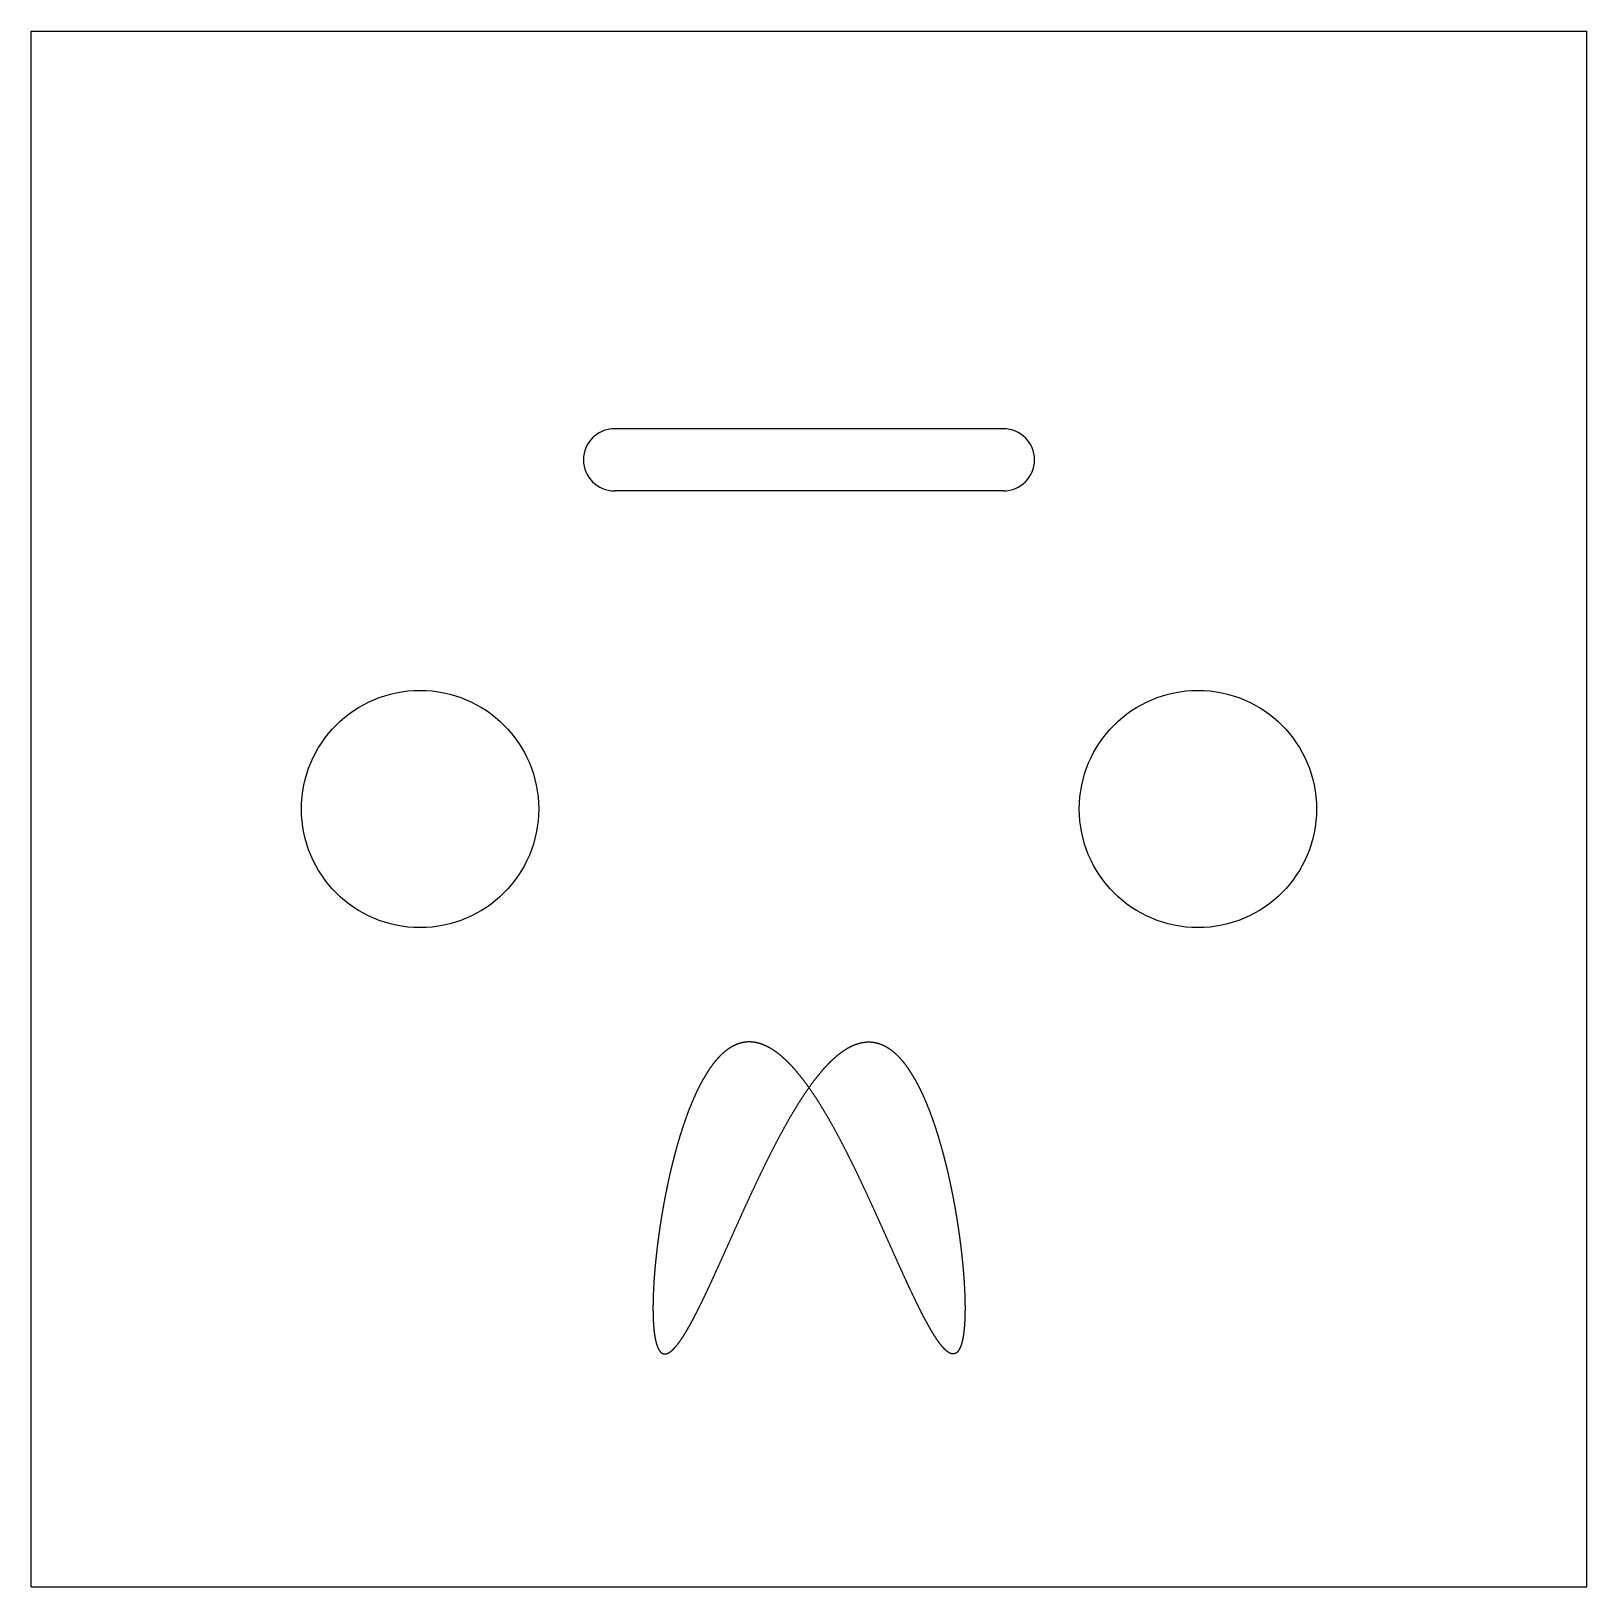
# Model space of a CAD drawing. Header units: metres. Extents: x 0 to 80, y 0 to 80.
import ezdxf

# ---------------------------------------------------------------- set-up
doc = ezdxf.new("R2010")
doc.units = ezdxf.units.M

msp = doc.modelspace()

# ---------------------------------------------------------------- linework, layer by layer
for p, q in [((0, 0), (0, 80)), ((0, 80), (80, 80)), ((80, 0), (80, 80)), ((50, 59.555416), (30, 59.555416)), ((50, 56.355416), (30, 56.355416)), ((0, 0), (80, 0))]:
    msp.add_line(p, q)
for centre in [(20, 40), (60, 40)]:
    msp.add_circle(centre, 6.1)
for centre, start, end in [((30, 57.955416), 90, 270), ((50, 57.955416), 0, 90), ((50, 57.955416), 270, 0)]:
    msp.add_arc(centre, 1.6, start, end)
at = {"layer": 'ENGRAVE'}
msp.add_lwpolyline([(40, 25.672687), (40.014002, 25.692454), (40.028003, 25.712151), (40.042005, 25.731779), (40.056006, 25.751337), (40.070008, 25.770825), (40.084009, 25.790243), (40.09801, 25.80959), (40.11201, 25.828866), (40.12601, 25.848071), (40.14001, 25.867205), (40.154009, 25.886268), (40.168008, 25.905259), (40.182007, 25.924177), (40.196004, 25.943024), (40.210002, 25.961798), (40.223998, 25.9805), (40.237994, 25.999129), (40.251989, 26.017684), (40.265984, 26.036166), (40.279977, 26.054575), (40.29397, 26.07291), (40.307962, 26.091171), (40.321953, 26.109358), (40.335943, 26.12747), (40.349932, 26.145508), (40.36392, 26.163471), (40.377906, 26.181358), (40.391892, 26.199171), (40.405876, 26.216908), (40.419859, 26.234569), (40.433841, 26.252154), (40.447822, 26.269663), (40.461801, 26.287095), (40.475779, 26.304451), (40.489755, 26.32173), (40.50373, 26.338932), (40.517703, 26.356057), (40.531675, 26.373105), (40.545645, 26.390074), (40.559614, 26.406966), (40.57358, 26.42378), (40.587545, 26.440516), (40.601509, 26.457173), (40.61547, 26.473751), (40.62943, 26.490251), (40.643387, 26.506671), (40.657343, 26.523012), (40.671296, 26.539274), (40.685248, 26.555456), (40.699197, 26.571558), (40.713145, 26.58758), (40.72709, 26.603522), (40.741033, 26.619383), (40.754974, 26.635164), (40.768912, 26.650863), (40.782848, 26.666482), (40.796782, 26.68202), (40.810713, 26.697476), (40.824642, 26.71285), (40.838568, 26.728143), (40.852492, 26.743354), (40.866413, 26.758482), (40.880332, 26.773529), (40.894247, 26.788492), (40.90816, 26.803373), (40.922071, 26.818171), (40.935978, 26.832886), (40.949883, 26.847518), (40.963785, 26.862066), (40.977684, 26.876531), (40.991579, 26.890912), (41.005472, 26.905209), (41.019362, 26.919422), (41.033249, 26.93355), (41.047132, 26.947594), (41.061012, 26.961554), (41.07489, 26.975428), (41.088763, 26.989218), (41.102634, 27.002922), (41.116501, 27.016541), (41.130365, 27.030075), (41.144225, 27.043523), (41.158082, 27.056885), (41.171935, 27.070161), (41.185785, 27.083351), (41.199631, 27.096454), (41.213473, 27.109472), (41.227312, 27.122402), (41.241147, 27.135246), (41.254978, 27.148003), (41.268806, 27.160672), (41.282629, 27.173255), (41.296449, 27.18575), (41.310265, 27.198157), (41.324076, 27.210477), (41.337884, 27.222709), (41.351688, 27.234853), (41.365487, 27.246909), (41.379282, 27.258876), (41.393074, 27.270755), (41.40686, 27.282546), (41.420643, 27.294247), (41.434421, 27.30586), (41.448195, 27.317384), (41.461965, 27.328819), (41.47573, 27.340164), (41.48949, 27.35142), (41.503246, 27.362586), (41.516998, 27.373663), (41.530744, 27.38465), (41.544486, 27.395547), (41.558224, 27.406353), (41.571957, 27.41707), (41.585684, 27.427696), (41.599407, 27.438231), (41.613126, 27.448676), (41.626839, 27.45903), (41.640547, 27.469294), (41.654251, 27.479466), (41.667949, 27.489547), (41.681642, 27.499537), (41.69533, 27.509435), (41.709013, 27.519242), (41.722691, 27.528958), (41.736363, 27.538582), (41.75003, 27.548113), (41.763692, 27.557553), (41.777349, 27.566901), (41.791, 27.576156), (41.804645, 27.58532), (41.818285, 27.59439), (41.83192, 27.603369), (41.845549, 27.612254), (41.859172, 27.621047), (41.87279, 27.629747), (41.886402, 27.638354), (41.900008, 27.646868), (41.913609, 27.655289), (41.927203, 27.663616), (41.940792, 27.671851), (41.954375, 27.679991), (41.967952, 27.688038), (41.981523, 27.695992), (41.995087, 27.703851), (42.008646, 27.711617), (42.022199, 27.719289), (42.035745, 27.726867), (42.049286, 27.73435), (42.06282, 27.74174), (42.076348, 27.749035), (42.089869, 27.756235), (42.103384, 27.763341), (42.116893, 27.770353), (42.130395, 27.77727), (42.143891, 27.784092), (42.15738, 27.790819), (42.170863, 27.797451), (42.184339, 27.803988), (42.197808, 27.810431), (42.211271, 27.816778), (42.224727, 27.823029), (42.238176, 27.829186), (42.251618, 27.835247), (42.265054, 27.841212), (42.278482, 27.847082), (42.291904, 27.852857), (42.305318, 27.858536), (42.318726, 27.864119), (42.332127, 27.869606), (42.34552, 27.874997), (42.358906, 27.880292), (42.372286, 27.885492), (42.385657, 27.890595), (42.399022, 27.895602), (42.412379, 27.900513), (42.425729, 27.905327), (42.439072, 27.910046), (42.452407, 27.914668), (42.465735, 27.919193), (42.479055, 27.923622), (42.492368, 27.927954), (42.505673, 27.93219), (42.51897, 27.936329), (42.53226, 27.940372), (42.545542, 27.944318), (42.558816, 27.948166), (42.572083, 27.951919), (42.585341, 27.955574), (42.598592, 27.959132), (42.611835, 27.962593), (42.62507, 27.965957), (42.638297, 27.969225), (42.651516, 27.972395), (42.664726, 27.975468), (42.677929, 27.978443), (42.691124, 27.981322), (42.70431, 27.984103), (42.717488, 27.986787), (42.730658, 27.989374), (42.743819, 27.991863), (42.756972, 27.994255), (42.770117, 27.99655), (42.783253, 27.998747), (42.796381, 28.000847), (42.8095, 28.002849), (42.822611, 28.004753), (42.835713, 28.006561), (42.848807, 28.00827), (42.861892, 28.009882), (42.874968, 28.011396), (42.888035, 28.012813), (42.901094, 28.014132), (42.914143, 28.015354), (42.927184, 28.016478), (42.940216, 28.017504), (42.953239, 28.018432), (42.966253, 28.019263), (42.979258, 28.019996), (42.992254, 28.020631), (43.005241, 28.021169), (43.018218, 28.021609), (43.031186, 28.021951), (43.044146, 28.022195), (43.057096, 28.022342), (43.070036, 28.022391), (43.082967, 28.022342), (43.095889, 28.022195), (43.108802, 28.021951), (43.121704, 28.021609), (43.134598, 28.021169), (43.147482, 28.020631), (43.160356, 28.019996), (43.173221, 28.019263), (43.186076, 28.018432), (43.198921, 28.017504), (43.211756, 28.016478), (43.224582, 28.015354), (43.237398, 28.014132), (43.250204, 28.012813), (43.263, 28.011396), (43.275787, 28.009882), (43.288563, 28.00827), (43.301329, 28.006561), (43.314085, 28.004753), (43.326831, 28.002849), (43.339567, 28.000847), (43.352293, 27.998747), (43.365009, 27.99655), (43.377714, 27.994255), (43.390409, 27.991863), (43.403094, 27.989374), (43.415768, 27.986787), (43.428432, 27.984103), (43.441085, 27.981322), (43.453728, 27.978443), (43.466361, 27.975468), (43.478983, 27.972395), (43.491594, 27.969225), (43.504195, 27.965957), (43.516785, 27.962593), (43.529364, 27.959132), (43.541933, 27.955574), (43.55449, 27.951919), (43.567037, 27.948166), (43.579573, 27.944318), (43.592098, 27.940372), (43.604613, 27.936329), (43.617116, 27.93219), (43.629608, 27.927954), (43.642089, 27.923622), (43.654559, 27.919193), (43.667018, 27.914668), (43.679466, 27.910046), (43.691903, 27.905327), (43.704328, 27.900513), (43.716742, 27.895602), (43.729145, 27.890595), (43.741536, 27.885492), (43.753916, 27.880292), (43.766284, 27.874997), (43.778641, 27.869606), (43.790987, 27.864119), (43.803321, 27.858536), (43.815643, 27.852857), (43.827954, 27.847082), (43.840253, 27.841212), (43.852541, 27.835247), (43.864816, 27.829186), (43.87708, 27.823029), (43.889332, 27.816778), (43.901573, 27.810431), (43.913801, 27.803988), (43.926017, 27.797451), (43.938222, 27.790819), (43.950414, 27.784092), (43.962595, 27.77727), (43.974763, 27.770353), (43.986919, 27.763341), (43.999063, 27.756235), (44.011195, 27.749035), (44.023315, 27.74174), (44.035423, 27.73435), (44.047518, 27.726867), (44.059601, 27.719289), (44.071671, 27.711617), (44.083729, 27.703851), (44.095775, 27.695992), (44.107808, 27.688038), (44.119829, 27.679991), (44.131837, 27.671851), (44.143832, 27.663616), (44.155815, 27.655289), (44.167785, 27.646868), (44.179743, 27.638354), (44.191688, 27.629747), (44.20362, 27.621047), (44.215539, 27.612254), (44.227445, 27.603369), (44.239339, 27.59439), (44.251219, 27.58532), (44.263087, 27.576156), (44.274942, 27.566901), (44.286783, 27.557553), (44.298612, 27.548113), (44.310427, 27.538582), (44.32223, 27.528958), (44.334019, 27.519242), (44.345795, 27.509435), (44.357558, 27.499537), (44.369307, 27.489547), (44.381043, 27.479466), (44.392766, 27.469294), (44.404476, 27.45903), (44.416172, 27.448676), (44.427854, 27.438231), (44.439523, 27.427696), (44.451179, 27.41707), (44.462821, 27.406353), (44.474449, 27.395547), (44.486064, 27.38465), (44.497665, 27.373663), (44.509253, 27.362586), (44.520826, 27.35142), (44.532386, 27.340164), (44.543932, 27.328819), (44.555464, 27.317384), (44.566983, 27.30586), (44.578487, 27.294247), (44.589978, 27.282546), (44.601454, 27.270755), (44.612917, 27.258876), (44.624365, 27.246909), (44.6358, 27.234853), (44.64722, 27.222709), (44.658626, 27.210477), (44.670018, 27.198157), (44.681396, 27.18575), (44.692759, 27.173255), (44.704108, 27.160672), (44.715443, 27.148003), (44.726763, 27.135246), (44.73807, 27.122402), (44.749361, 27.109472), (44.760638, 27.096454), (44.771901, 27.083351), (44.783149, 27.070161), (44.794383, 27.056885), (44.805601, 27.043523), (44.816806, 27.030075), (44.827995, 27.016541), (44.83917, 27.002922), (44.85033, 26.989218), (44.861476, 26.975428), (44.872606, 26.961554), (44.883722, 26.947594), (44.894823, 26.93355), (44.905909, 26.919422), (44.91698, 26.905209), (44.928036, 26.890912), (44.939077, 26.876531), (44.950103, 26.862066), (44.961114, 26.847518), (44.97211, 26.832886), (44.98309, 26.818171), (44.994056, 26.803373), (45.005006, 26.788492), (45.015941, 26.773529), (45.026861, 26.758482), (45.037765, 26.743354), (45.048654, 26.728143), (45.059528, 26.71285), (45.070386, 26.697476), (45.081229, 26.68202), (45.092056, 26.666482), (45.102868, 26.650863), (45.113664, 26.635164), (45.124445, 26.619383), (45.13521, 26.603522), (45.14596, 26.58758), (45.156693, 26.571558), (45.167412, 26.555456), (45.178114, 26.539274), (45.1888, 26.523012), (45.199471, 26.506671), (45.210126, 26.490251), (45.220765, 26.473751), (45.231388, 26.457173), (45.241995, 26.440516), (45.252587, 26.42378), (45.263162, 26.406966), (45.273721, 26.390074), (45.284264, 26.373105), (45.294791, 26.356057), (45.305302, 26.338932), (45.315797, 26.32173), (45.326276, 26.304451), (45.336738, 26.287095), (45.347184, 26.269663), (45.357614, 26.252154), (45.368027, 26.234569), (45.378424, 26.216908), (45.388805, 26.199171), (45.399169, 26.181358), (45.409517, 26.163471), (45.419849, 26.145508), (45.430164, 26.12747), (45.440462, 26.109358), (45.450744, 26.091171), (45.461009, 26.07291), (45.471257, 26.054575), (45.481489, 26.036166), (45.491704, 26.017684), (45.501903, 25.999129), (45.512085, 25.9805), (45.522249, 25.961798), (45.532398, 25.943024), (45.542529, 25.924177), (45.552643, 25.905259), (45.56274, 25.886268), (45.572821, 25.867205), (45.582884, 25.848071), (45.592931, 25.828866), (45.60296, 25.80959), (45.612973, 25.790243), (45.622968, 25.770825), (45.632946, 25.751337), (45.642907, 25.731779), (45.652851, 25.712151), (45.662778, 25.692454), (45.672687, 25.672687), (45.682579, 25.652851), (45.692454, 25.632946), (45.702311, 25.612973), (45.712151, 25.592931), (45.721974, 25.572821), (45.731779, 25.552643), (45.741567, 25.532398), (45.751337, 25.512085), (45.76109, 25.491704), (45.770825, 25.471257), (45.780543, 25.450744), (45.790243, 25.430164), (45.799925, 25.409517), (45.80959, 25.388805), (45.819237, 25.368027), (45.828866, 25.347184), (45.838478, 25.326276), (45.848071, 25.305302), (45.857647, 25.284264), (45.867205, 25.263162), (45.876745, 25.241995), (45.886268, 25.220765), (45.895772, 25.199471), (45.905259, 25.178114), (45.914727, 25.156693), (45.924177, 25.13521), (45.93361, 25.113664), (45.943024, 25.092056), (45.95242, 25.070386), (45.961798, 25.048654), (45.971158, 25.026861), (45.9805, 25.005006), (45.989823, 24.98309), (45.999129, 24.961114), (46.008416, 24.939077), (46.017684, 24.91698), (46.026935, 24.894823), (46.036166, 24.872606), (46.04538, 24.85033), (46.054575, 24.827995), (46.063752, 24.805601), (46.07291, 24.783149), (46.08205, 24.760638), (46.091171, 24.73807), (46.100274, 24.715443), (46.109358, 24.692759), (46.118423, 24.670018), (46.12747, 24.64722), (46.136498, 24.624365), (46.145508, 24.601454), (46.154499, 24.578487), (46.163471, 24.555464), (46.172424, 24.532386), (46.181358, 24.509253), (46.190274, 24.486064), (46.199171, 24.462821), (46.208049, 24.439523), (46.216908, 24.416172), (46.225748, 24.392766), (46.234569, 24.369307), (46.243371, 24.345795), (46.252154, 24.32223), (46.260918, 24.298612), (46.269663, 24.274942), (46.278389, 24.251219), (46.287095, 24.227445), (46.295783, 24.20362), (46.304451, 24.179743), (46.3131, 24.155815), (46.32173, 24.131837), (46.330341, 24.107808), (46.338932, 24.083729), (46.347504, 24.059601), (46.356057, 24.035423), (46.364591, 24.011195), (46.373105, 23.986919), (46.381599, 23.962595), (46.390074, 23.938222), (46.39853, 23.913801), (46.406966, 23.889332), (46.415383, 23.864816), (46.42378, 23.840253), (46.432158, 23.815643), (46.440516, 23.790987), (46.448854, 23.766284), (46.457173, 23.741536), (46.465472, 23.716742), (46.473751, 23.691903), (46.482011, 23.667018), (46.490251, 23.642089), (46.498471, 23.617116), (46.506671, 23.592098), (46.514851, 23.567037), (46.523012, 23.541933), (46.531153, 23.516785), (46.539274, 23.491594), (46.547375, 23.466361), (46.555456, 23.441085), (46.563517, 23.415768), (46.571558, 23.390409), (46.579579, 23.365009), (46.58758, 23.339567), (46.595561, 23.314085), (46.603522, 23.288563), (46.611462, 23.263), (46.619383, 23.237398), (46.627283, 23.211756), (46.635164, 23.186076), (46.643024, 23.160356), (46.650863, 23.134598), (46.658683, 23.108802), (46.666482, 23.082967), (46.674261, 23.057096), (46.68202, 23.031186), (46.689758, 23.005241), (46.697476, 22.979258), (46.705173, 22.953239), (46.71285, 22.927184), (46.720507, 22.901094), (46.728143, 22.874968), (46.735759, 22.848807), (46.743354, 22.822611), (46.750928, 22.796381), (46.758482, 22.770117), (46.766016, 22.743819), (46.773529, 22.717488), (46.781021, 22.691124), (46.788492, 22.664726), (46.795943, 22.638297), (46.803373, 22.611835), (46.810783, 22.585341), (46.818171, 22.558816), (46.825539, 22.53226), (46.832886, 22.505673), (46.840213, 22.479055), (46.847518, 22.452407), (46.854803, 22.425729), (46.862066, 22.399022), (46.869309, 22.372286), (46.876531, 22.34552), (46.883732, 22.318726), (46.890912, 22.291904), (46.898071, 22.265054), (46.905209, 22.238176), (46.912326, 22.211271), (46.919422, 22.184339), (46.926497, 22.15738), (46.93355, 22.130395), (46.940583, 22.103384), (46.947594, 22.076348), (46.954585, 22.049286), (46.961554, 22.022199), (46.968502, 21.995087), (46.975428, 21.967952), (46.982334, 21.940792), (46.989218, 21.913609), (46.996081, 21.886402), (47.002922, 21.859172), (47.009742, 21.83192), (47.016541, 21.804645), (47.023319, 21.777349), (47.030075, 21.75003), (47.036809, 21.722691), (47.043523, 21.69533), (47.050214, 21.667949), (47.056885, 21.640547), (47.063533, 21.613126), (47.070161, 21.585684), (47.076767, 21.558224), (47.083351, 21.530744), (47.089913, 21.503246), (47.096454, 21.47573), (47.102974, 21.448195), (47.109472, 21.420643), (47.115948, 21.393074), (47.122402, 21.365487), (47.128835, 21.337884), (47.135246, 21.310265), (47.141635, 21.282629), (47.148003, 21.254978), (47.154348, 21.227312), (47.160672, 21.199631), (47.166974, 21.171935), (47.173255, 21.144225), (47.179513, 21.116501), (47.18575, 21.088763), (47.191965, 21.061012), (47.198157, 21.033249), (47.204328, 21.005472), (47.210477, 20.977684), (47.216604, 20.949883), (47.222709, 20.922071), (47.228792, 20.894247), (47.234853, 20.866413), (47.240892, 20.838568), (47.246909, 20.810713), (47.252904, 20.782848), (47.258876, 20.754974), (47.264827, 20.72709), (47.270755, 20.699197), (47.276662, 20.671296), (47.282546, 20.643387), (47.288408, 20.61547), (47.294247, 20.587545), (47.300065, 20.559614), (47.30586, 20.531675), (47.311633, 20.50373), (47.317384, 20.475779), (47.323113, 20.447822), (47.328819, 20.419859), (47.334503, 20.391892), (47.340164, 20.36392), (47.345803, 20.335943), (47.35142, 20.307962), (47.357014, 20.279977), (47.362586, 20.251989), (47.368136, 20.223998), (47.373663, 20.196004), (47.379168, 20.168008), (47.38465, 20.14001), (47.390109, 20.11201), (47.395547, 20.084009), (47.400961, 20.056006), (47.406353, 20.028003), (47.411723, 20), (47.41707, 19.971997), (47.422394, 19.943994), (47.427696, 19.915991), (47.432975, 19.88799), (47.438231, 19.85999), (47.443465, 19.831992), (47.448676, 19.803996), (47.453865, 19.776002), (47.45903, 19.748011), (47.464173, 19.720023), (47.469294, 19.692038), (47.474391, 19.664057), (47.479466, 19.63608), (47.484518, 19.608108), (47.489547, 19.580141), (47.494553, 19.552178), (47.499537, 19.524221), (47.504498, 19.49627), (47.509435, 19.468325), (47.51435, 19.440386), (47.519242, 19.412455), (47.524112, 19.38453), (47.528958, 19.356613), (47.533781, 19.328704), (47.538582, 19.300803), (47.543359, 19.27291), (47.548113, 19.245026), (47.552845, 19.217152), (47.557553, 19.189287), (47.562238, 19.161432), (47.566901, 19.133587), (47.57154, 19.105753), (47.576156, 19.077929), (47.58075, 19.050117), (47.58532, 19.022316), (47.589867, 18.994528), (47.59439, 18.966751), (47.598891, 18.938988), (47.603369, 18.911237), (47.607823, 18.883499), (47.612254, 18.855775), (47.616662, 18.828065), (47.621047, 18.800369), (47.625409, 18.772688), (47.629747, 18.745022), (47.634062, 18.717371), (47.638354, 18.689735), (47.642623, 18.662116), (47.646868, 18.634513), (47.65109, 18.606926), (47.655289, 18.579357), (47.659464, 18.551805), (47.663616, 18.52427), (47.667745, 18.496754), (47.671851, 18.469256), (47.675933, 18.441776), (47.679991, 18.414316), (47.684026, 18.386874), (47.688038, 18.359453), (47.692027, 18.332051), (47.695992, 18.30467), (47.699933, 18.277309), (47.703851, 18.24997), (47.707746, 18.222651), (47.711617, 18.195355), (47.715465, 18.16808), (47.719289, 18.140828), (47.723089, 18.113598), (47.726867, 18.086391), (47.73062, 18.059208), (47.73435, 18.032048), (47.738057, 18.004913), (47.74174, 17.977801), (47.745399, 17.950714), (47.749035, 17.923652), (47.752647, 17.896616), (47.756235, 17.869605), (47.7598, 17.84262), (47.763341, 17.815661), (47.766859, 17.788729), (47.770353, 17.761824), (47.773823, 17.734946), (47.77727, 17.708096), (47.780692, 17.681274), (47.784092, 17.65448), (47.787467, 17.627714), (47.790819, 17.600978), (47.794147, 17.574271), (47.797451, 17.547593), (47.800732, 17.520945), (47.803988, 17.494327), (47.807221, 17.46774), (47.810431, 17.441184), (47.813616, 17.414659), (47.816778, 17.388165), (47.819915, 17.361703), (47.823029, 17.335274), (47.826119, 17.308876), (47.829186, 17.282512), (47.832228, 17.256181), (47.835247, 17.229883), (47.838241, 17.203619), (47.841212, 17.177389), (47.844159, 17.151193), (47.847082, 17.125032), (47.849982, 17.098906), (47.852857, 17.072816), (47.855708, 17.046761), (47.858536, 17.020742), (47.861339, 16.994759), (47.864119, 16.968814), (47.866874, 16.942904), (47.869606, 16.917033), (47.872313, 16.891198), (47.874997, 16.865402), (47.877657, 16.839644), (47.880292, 16.813924), (47.882904, 16.788244), (47.885492, 16.762602), (47.888055, 16.737), (47.890595, 16.711437), (47.89311, 16.685915), (47.895602, 16.660433), (47.898069, 16.634991), (47.900513, 16.609591), (47.902932, 16.584232), (47.905327, 16.558915), (47.907699, 16.533639), (47.910046, 16.508406), (47.912369, 16.483215), (47.914668, 16.458067), (47.916942, 16.432963), (47.919193, 16.407902), (47.92142, 16.382884), (47.923622, 16.357911), (47.9258, 16.332982), (47.927954, 16.308097), (47.930084, 16.283258), (47.93219, 16.258464), (47.934272, 16.233716), (47.936329, 16.209013), (47.938363, 16.184357), (47.940372, 16.159747), (47.942357, 16.135184), (47.944318, 16.110668), (47.946254, 16.086199), (47.948166, 16.061778), (47.950055, 16.037405), (47.951919, 16.013081), (47.953758, 15.988805), (47.955574, 15.964577), (47.957365, 15.940399), (47.959132, 15.916271), (47.960875, 15.892192), (47.962593, 15.868163), (47.964287, 15.844185), (47.965957, 15.820257), (47.967603, 15.79638), (47.969225, 15.772555), (47.970822, 15.748781), (47.972395, 15.725058), (47.973943, 15.701388), (47.975468, 15.67777), (47.976968, 15.654205), (47.978443, 15.630693), (47.979895, 15.607234), (47.981322, 15.583828), (47.982725, 15.560477), (47.984103, 15.537179), (47.985457, 15.513936), (47.986787, 15.490747), (47.988093, 15.467614), (47.989374, 15.444536), (47.990631, 15.421513), (47.991863, 15.398546), (47.993071, 15.375635), (47.994255, 15.35278), (47.995415, 15.329982), (47.99655, 15.307241), (47.997661, 15.284557), (47.998747, 15.26193), (47.999809, 15.239362), (48.000847, 15.216851), (48.00186, 15.194399), (48.002849, 15.172005), (48.003813, 15.14967), (48.004753, 15.127394), (48.005669, 15.105177), (48.006561, 15.08302), (48.007427, 15.060923), (48.00827, 15.038886), (48.009088, 15.01691), (48.009882, 14.994994), (48.010651, 14.973139), (48.011396, 14.951346), (48.012117, 14.929614), (48.012813, 14.907944), (48.013485, 14.886336), (48.014132, 14.86479), (48.014755, 14.843307), (48.015354, 14.821886), (48.015928, 14.800529), (48.016478, 14.779235), (48.017003, 14.758005), (48.017504, 14.736838), (48.01798, 14.715736), (48.018432, 14.694698), (48.01886, 14.673724), (48.019263, 14.652816), (48.019642, 14.631973), (48.019996, 14.611195), (48.020326, 14.590483), (48.020631, 14.569836), (48.020912, 14.549256), (48.021169, 14.528743), (48.021401, 14.508296), (48.021609, 14.487915), (48.021792, 14.467602), (48.021951, 14.447357), (48.022085, 14.427179), (48.022195, 14.407069), (48.022281, 14.387027), (48.022342, 14.367054), (48.022379, 14.347149), (48.022391, 14.327313), (48.022379, 14.307546), (48.022342, 14.287849), (48.022281, 14.268221), (48.022195, 14.248663), (48.022085, 14.229175), (48.021951, 14.209757), (48.021792, 14.19041), (48.021609, 14.171134), (48.021401, 14.151929), (48.021169, 14.132795), (48.020912, 14.113732), (48.020631, 14.094741), (48.020326, 14.075823), (48.019996, 14.056976), (48.019642, 14.038202), (48.019263, 14.0195), (48.01886, 14.000871), (48.018432, 13.982316), (48.01798, 13.963834), (48.017504, 13.945425), (48.017003, 13.92709), (48.016478, 13.908829), (48.015928, 13.890642), (48.015354, 13.87253), (48.014755, 13.854492), (48.014132, 13.836529), (48.013485, 13.818642), (48.012813, 13.800829), (48.012117, 13.783092), (48.011396, 13.765431), (48.010651, 13.747846), (48.009882, 13.730337), (48.009088, 13.712905), (48.00827, 13.695549), (48.007427, 13.67827), (48.006561, 13.661068), (48.005669, 13.643943), (48.004753, 13.626895), (48.003813, 13.609926), (48.002849, 13.593034), (48.00186, 13.57622), (48.000847, 13.559484), (47.999809, 13.542827), (47.998747, 13.526249), (47.997661, 13.509749), (47.99655, 13.493329), (47.995415, 13.476988), (47.994255, 13.460726), (47.993071, 13.444544), (47.991863, 13.428442), (47.990631, 13.41242), (47.989374, 13.396478), (47.988093, 13.380617), (47.986787, 13.364836), (47.985457, 13.349137), (47.984103, 13.333518), (47.982725, 13.31798), (47.981322, 13.302524), (47.979895, 13.28715), (47.978443, 13.271857), (47.976968, 13.256646), (47.975468, 13.241518), (47.973943, 13.226471), (47.972395, 13.211508), (47.970822, 13.196627), (47.969225, 13.181829), (47.967603, 13.167114), (47.965957, 13.152482), (47.964287, 13.137934), (47.962593, 13.123469), (47.960875, 13.109088), (47.959132, 13.094791), (47.957365, 13.080578), (47.955574, 13.06645), (47.953758, 13.052406), (47.951919, 13.038446), (47.950055, 13.024572), (47.948166, 13.010782), (47.946254, 12.997078), (47.944318, 12.983459), (47.942357, 12.969925), (47.940372, 12.956477), (47.938363, 12.943115), (47.936329, 12.929839), (47.934272, 12.916649), (47.93219, 12.903546), (47.930084, 12.890528), (47.927954, 12.877598), (47.9258, 12.864754), (47.923622, 12.851997), (47.92142, 12.839328), (47.919193, 12.826745), (47.916942, 12.81425), (47.914668, 12.801843), (47.912369, 12.789523), (47.910046, 12.777291), (47.907699, 12.765147), (47.905327, 12.753091), (47.902932, 12.741124), (47.900513, 12.729245), (47.898069, 12.717454), (47.895602, 12.705753), (47.89311, 12.69414), (47.890595, 12.682616), (47.888055, 12.671181), (47.885492, 12.659836), (47.882904, 12.64858), (47.880292, 12.637414), (47.877657, 12.626337), (47.874997, 12.61535), (47.872313, 12.604453), (47.869606, 12.593647), (47.866874, 12.58293), (47.864119, 12.572304), (47.861339, 12.561769), (47.858536, 12.551324), (47.855708, 12.54097), (47.852857, 12.530706), (47.849982, 12.520534), (47.847082, 12.510453), (47.844159, 12.500463), (47.841212, 12.490565), (47.838241, 12.480758), (47.835247, 12.471042), (47.832228, 12.461418), (47.829186, 12.451887), (47.826119, 12.442447), (47.823029, 12.433099), (47.819915, 12.423844), (47.816778, 12.41468), (47.813616, 12.40561), (47.810431, 12.396631), (47.807221, 12.387746), (47.803988, 12.378953), (47.800732, 12.370253), (47.797451, 12.361646), (47.794147, 12.353132), (47.790819, 12.344711), (47.787467, 12.336384), (47.784092, 12.328149), (47.780692, 12.320009), (47.77727, 12.311962), (47.773823, 12.304008), (47.770353, 12.296149), (47.766859, 12.288383), (47.763341, 12.280711), (47.7598, 12.273133), (47.756235, 12.26565), (47.752647, 12.25826), (47.749035, 12.250965), (47.745399, 12.243765), (47.74174, 12.236659), (47.738057, 12.229647), (47.73435, 12.22273), (47.73062, 12.215908), (47.726867, 12.209181), (47.723089, 12.202549), (47.719289, 12.196012), (47.715465, 12.189569), (47.711617, 12.183222), (47.707746, 12.176971), (47.703851, 12.170814), (47.699933, 12.164753), (47.695992, 12.158788), (47.692027, 12.152918), (47.688038, 12.147143), (47.684026, 12.141464), (47.679991, 12.135881), (47.675933, 12.130394), (47.671851, 12.125003), (47.667745, 12.119708), (47.663616, 12.114508), (47.659464, 12.109405), (47.655289, 12.104398), (47.65109, 12.099487), (47.646868, 12.094673), (47.642623, 12.089954), (47.638354, 12.085332), (47.634062, 12.080807), (47.629747, 12.076378), (47.625409, 12.072046), (47.621047, 12.06781), (47.616662, 12.063671), (47.612254, 12.059628), (47.607823, 12.055682), (47.603369, 12.051834), (47.598891, 12.048081), (47.59439, 12.044426), (47.589867, 12.040868), (47.58532, 12.037407), (47.58075, 12.034043), (47.576156, 12.030775), (47.57154, 12.027605), (47.566901, 12.024532), (47.562238, 12.021557), (47.557553, 12.018678), (47.552845, 12.015897), (47.548113, 12.013213), (47.543359, 12.010626), (47.538582, 12.008137), (47.533781, 12.005745), (47.528958, 12.00345), (47.524112, 12.001253), (47.519242, 11.999153), (47.51435, 11.997151), (47.509435, 11.995247), (47.504498, 11.993439), (47.499537, 11.99173), (47.494553, 11.990118), (47.489547, 11.988604), (47.484518, 11.987187), (47.479466, 11.985868), (47.474391, 11.984646), (47.469294, 11.983522), (47.464173, 11.982496), (47.45903, 11.981568), (47.453865, 11.980737), (47.448676, 11.980004), (47.443465, 11.979369), (47.438231, 11.978831), (47.432975, 11.978391), (47.427696, 11.978049), (47.422394, 11.977805), (47.41707, 11.977658), (47.411723, 11.977609), (47.406353, 11.977658), (47.400961, 11.977805), (47.395547, 11.978049), (47.390109, 11.978391), (47.38465, 11.978831), (47.379168, 11.979369), (47.373663, 11.980004), (47.368136, 11.980737), (47.362586, 11.981568), (47.357014, 11.982496), (47.35142, 11.983522), (47.345803, 11.984646), (47.340164, 11.985868), (47.334503, 11.987187), (47.328819, 11.988604), (47.323113, 11.990118), (47.317384, 11.99173), (47.311633, 11.993439), (47.30586, 11.995247), (47.300065, 11.997151), (47.294247, 11.999153), (47.288408, 12.001253), (47.282546, 12.00345), (47.276662, 12.005745), (47.270755, 12.008137), (47.264827, 12.010626), (47.258876, 12.013213), (47.252904, 12.015897), (47.246909, 12.018678), (47.240892, 12.021557), (47.234853, 12.024532), (47.228792, 12.027605), (47.222709, 12.030775), (47.216604, 12.034043), (47.210477, 12.037407), (47.204328, 12.040868), (47.198157, 12.044426), (47.191965, 12.048081), (47.18575, 12.051834), (47.179513, 12.055682), (47.173255, 12.059628), (47.166974, 12.063671), (47.160672, 12.06781), (47.154348, 12.072046), (47.148003, 12.076378), (47.141635, 12.080807), (47.135246, 12.085332), (47.128835, 12.089954), (47.122402, 12.094673), (47.115948, 12.099487), (47.109472, 12.104398), (47.102974, 12.109405), (47.096454, 12.114508), (47.089913, 12.119708), (47.083351, 12.125003), (47.076767, 12.130394), (47.070161, 12.135881), (47.063533, 12.141464), (47.056885, 12.147143), (47.050214, 12.152918), (47.043523, 12.158788), (47.036809, 12.164753), (47.030075, 12.170814), (47.023319, 12.176971), (47.016541, 12.183222), (47.009742, 12.189569), (47.002922, 12.196012), (46.996081, 12.202549), (46.989218, 12.209181), (46.982334, 12.215908), (46.975428, 12.22273), (46.968502, 12.229647), (46.961554, 12.236659), (46.954585, 12.243765), (46.947594, 12.250965), (46.940583, 12.25826), (46.93355, 12.26565), (46.926497, 12.273133), (46.919422, 12.280711), (46.912326, 12.288383), (46.905209, 12.296149), (46.898071, 12.304008), (46.890912, 12.311962), (46.883732, 12.320009), (46.876531, 12.328149), (46.869309, 12.336384), (46.862066, 12.344711), (46.854803, 12.353132), (46.847518, 12.361646), (46.840213, 12.370253), (46.832886, 12.378953), (46.825539, 12.387746), (46.818171, 12.396631), (46.810783, 12.40561), (46.803373, 12.41468), (46.795943, 12.423844), (46.788492, 12.433099), (46.781021, 12.442447), (46.773529, 12.451887), (46.766016, 12.461418), (46.758482, 12.471042), (46.750928, 12.480758), (46.743354, 12.490565), (46.735759, 12.500463), (46.728143, 12.510453), (46.720507, 12.520534), (46.71285, 12.530706), (46.705173, 12.54097), (46.697476, 12.551324), (46.689758, 12.561769), (46.68202, 12.572304), (46.674261, 12.58293), (46.666482, 12.593647), (46.658683, 12.604453), (46.650863, 12.61535), (46.643024, 12.626337), (46.635164, 12.637414), (46.627283, 12.64858), (46.619383, 12.659836), (46.611462, 12.671181), (46.603522, 12.682616), (46.595561, 12.69414), (46.58758, 12.705753), (46.579579, 12.717454), (46.571558, 12.729245), (46.563517, 12.741124), (46.555456, 12.753091), (46.547375, 12.765147), (46.539274, 12.777291), (46.531153, 12.789523), (46.523012, 12.801843), (46.514851, 12.81425), (46.506671, 12.826745), (46.498471, 12.839328), (46.490251, 12.851997), (46.482011, 12.864754), (46.473751, 12.877598), (46.465472, 12.890528), (46.457173, 12.903546), (46.448854, 12.916649), (46.440516, 12.929839), (46.432158, 12.943115), (46.42378, 12.956477), (46.415383, 12.969925), (46.406966, 12.983459), (46.39853, 12.997078), (46.390074, 13.010782), (46.381599, 13.024572), (46.373105, 13.038446), (46.364591, 13.052406), (46.356057, 13.06645), (46.347504, 13.080578), (46.338932, 13.094791), (46.330341, 13.109088), (46.32173, 13.123469), (46.3131, 13.137934), (46.304451, 13.152482), (46.295783, 13.167114), (46.287095, 13.181829), (46.278389, 13.196627), (46.269663, 13.211508), (46.260918, 13.226471), (46.252154, 13.241518), (46.243371, 13.256646), (46.234569, 13.271857), (46.225748, 13.28715), (46.216908, 13.302524), (46.208049, 13.31798), (46.199171, 13.333518), (46.190274, 13.349137), (46.181358, 13.364836), (46.172424, 13.380617), (46.163471, 13.396478), (46.154499, 13.41242), (46.145508, 13.428442), (46.136498, 13.444544), (46.12747, 13.460726), (46.118423, 13.476988), (46.109358, 13.493329), (46.100274, 13.509749), (46.091171, 13.526249), (46.08205, 13.542827), (46.07291, 13.559484), (46.063752, 13.57622), (46.054575, 13.593034), (46.04538, 13.609926), (46.036166, 13.626895), (46.026935, 13.643943), (46.017684, 13.661068), (46.008416, 13.67827), (45.999129, 13.695549), (45.989823, 13.712905), (45.9805, 13.730337), (45.971158, 13.747846), (45.961798, 13.765431), (45.95242, 13.783092), (45.943024, 13.800829), (45.93361, 13.818642), (45.924177, 13.836529), (45.914727, 13.854492), (45.905259, 13.87253), (45.895772, 13.890642), (45.886268, 13.908829), (45.876745, 13.92709), (45.867205, 13.945425), (45.857647, 13.963834), (45.848071, 13.982316), (45.838478, 14.000871), (45.828866, 14.0195), (45.819237, 14.038202), (45.80959, 14.056976), (45.799925, 14.075823), (45.790243, 14.094741), (45.780543, 14.113732), (45.770825, 14.132795), (45.76109, 14.151929), (45.751337, 14.171134), (45.741567, 14.19041), (45.731779, 14.209757), (45.721974, 14.229175), (45.712151, 14.248663), (45.702311, 14.268221), (45.692454, 14.287849), (45.682579, 14.307546), (45.672687, 14.327313), (45.662778, 14.347149), (45.652851, 14.367054), (45.642907, 14.387027), (45.632946, 14.407069), (45.622968, 14.427179), (45.612973, 14.447357), (45.60296, 14.467602), (45.592931, 14.487915), (45.582884, 14.508296), (45.572821, 14.528743), (45.56274, 14.549256), (45.552643, 14.569836), (45.542529, 14.590483), (45.532398, 14.611195), (45.522249, 14.631973), (45.512085, 14.652816), (45.501903, 14.673724), (45.491704, 14.694698), (45.481489, 14.715736), (45.471257, 14.736838), (45.461009, 14.758005), (45.450744, 14.779235), (45.440462, 14.800529), (45.430164, 14.821886), (45.419849, 14.843307), (45.409517, 14.86479), (45.399169, 14.886336), (45.388805, 14.907944), (45.378424, 14.929614), (45.368027, 14.951346), (45.357614, 14.973139), (45.347184, 14.994994), (45.336738, 15.01691), (45.326276, 15.038886), (45.315797, 15.060923), (45.305302, 15.08302), (45.294791, 15.105177), (45.284264, 15.127394), (45.273721, 15.14967), (45.263162, 15.172005), (45.252587, 15.194399), (45.241995, 15.216851), (45.231388, 15.239362), (45.220765, 15.26193), (45.210126, 15.284557), (45.199471, 15.307241), (45.1888, 15.329982), (45.178114, 15.35278), (45.167412, 15.375635), (45.156693, 15.398546), (45.14596, 15.421513), (45.13521, 15.444536), (45.124445, 15.467614), (45.113664, 15.490747), (45.102868, 15.513936), (45.092056, 15.537179), (45.081229, 15.560477), (45.070386, 15.583828), (45.059528, 15.607234), (45.048654, 15.630693), (45.037765, 15.654205), (45.026861, 15.67777), (45.015941, 15.701388), (45.005006, 15.725058), (44.994056, 15.748781), (44.98309, 15.772555), (44.97211, 15.79638), (44.961114, 15.820257), (44.950103, 15.844185), (44.939077, 15.868163), (44.928036, 15.892192), (44.91698, 15.916271), (44.905909, 15.940399), (44.894823, 15.964577), (44.883722, 15.988805), (44.872606, 16.013081), (44.861476, 16.037405), (44.85033, 16.061778), (44.83917, 16.086199), (44.827995, 16.110668), (44.816806, 16.135184), (44.805601, 16.159747), (44.794383, 16.184357), (44.783149, 16.209013), (44.771901, 16.233716), (44.760638, 16.258464), (44.749361, 16.283258), (44.73807, 16.308097), (44.726763, 16.332982), (44.715443, 16.357911), (44.704108, 16.382884), (44.692759, 16.407902), (44.681396, 16.432963), (44.670018, 16.458067), (44.658626, 16.483215), (44.64722, 16.508406), (44.6358, 16.533639), (44.624365, 16.558915), (44.612917, 16.584232), (44.601454, 16.609591), (44.589978, 16.634991), (44.578487, 16.660433), (44.566983, 16.685915), (44.555464, 16.711437), (44.543932, 16.737), (44.532386, 16.762602), (44.520826, 16.788244), (44.509253, 16.813924), (44.497665, 16.839644), (44.486064, 16.865402), (44.474449, 16.891198), (44.462821, 16.917033), (44.451179, 16.942904), (44.439523, 16.968814), (44.427854, 16.994759), (44.416172, 17.020742), (44.404476, 17.046761), (44.392766, 17.072816), (44.381043, 17.098906), (44.369307, 17.125032), (44.357558, 17.151193), (44.345795, 17.177389), (44.334019, 17.203619), (44.32223, 17.229883), (44.310427, 17.256181), (44.298612, 17.282512), (44.286783, 17.308876), (44.274942, 17.335274), (44.263087, 17.361703), (44.251219, 17.388165), (44.239339, 17.414659), (44.227445, 17.441184), (44.215539, 17.46774), (44.20362, 17.494327), (44.191688, 17.520945), (44.179743, 17.547593), (44.167785, 17.574271), (44.155815, 17.600978), (44.143832, 17.627714), (44.131837, 17.65448), (44.119829, 17.681274), (44.107808, 17.708096), (44.095775, 17.734946), (44.083729, 17.761824), (44.071671, 17.788729), (44.059601, 17.815661), (44.047518, 17.84262), (44.035423, 17.869605), (44.023315, 17.896616), (44.011195, 17.923652), (43.999063, 17.950714), (43.986919, 17.977801), (43.974763, 18.004913), (43.962595, 18.032048), (43.950414, 18.059208), (43.938222, 18.086391), (43.926017, 18.113598), (43.913801, 18.140828), (43.901573, 18.16808), (43.889332, 18.195355), (43.87708, 18.222651), (43.864816, 18.24997), (43.852541, 18.277309), (43.840253, 18.30467), (43.827954, 18.332051), (43.815643, 18.359453), (43.803321, 18.386874), (43.790987, 18.414316), (43.778641, 18.441776), (43.766284, 18.469256), (43.753916, 18.496754), (43.741536, 18.52427), (43.729145, 18.551805), (43.716742, 18.579357), (43.704328, 18.606926), (43.691903, 18.634513), (43.679466, 18.662116), (43.667018, 18.689735), (43.654559, 18.717371), (43.642089, 18.745022), (43.629608, 18.772688), (43.617116, 18.800369), (43.604613, 18.828065), (43.592098, 18.855775), (43.579573, 18.883499), (43.567037, 18.911237), (43.55449, 18.938988), (43.541933, 18.966751), (43.529364, 18.994528), (43.516785, 19.022316), (43.504195, 19.050117), (43.491594, 19.077929), (43.478983, 19.105753), (43.466361, 19.133587), (43.453728, 19.161432), (43.441085, 19.189287), (43.428432, 19.217152), (43.415768, 19.245026), (43.403094, 19.27291), (43.390409, 19.300803), (43.377714, 19.328704), (43.365009, 19.356613), (43.352293, 19.38453), (43.339567, 19.412455), (43.326831, 19.440386), (43.314085, 19.468325), (43.301329, 19.49627), (43.288563, 19.524221), (43.275787, 19.552178), (43.263, 19.580141), (43.250204, 19.608108), (43.237398, 19.63608), (43.224582, 19.664057), (43.211756, 19.692038), (43.198921, 19.720023), (43.186076, 19.748011), (43.173221, 19.776002), (43.160356, 19.803996), (43.147482, 19.831992), (43.134598, 19.85999), (43.121704, 19.88799), (43.108802, 19.915991), (43.095889, 19.943994), (43.082967, 19.971997), (43.070036, 20), (43.057096, 20.028003), (43.044146, 20.056006), (43.031186, 20.084009), (43.018218, 20.11201), (43.005241, 20.14001), (42.992254, 20.168008), (42.979258, 20.196004), (42.966253, 20.223998), (42.953239, 20.251989), (42.940216, 20.279977), (42.927184, 20.307962), (42.914143, 20.335943), (42.901094, 20.36392), (42.888035, 20.391892), (42.874968, 20.419859), (42.861892, 20.447822), (42.848807, 20.475779), (42.835713, 20.50373), (42.822611, 20.531675), (42.8095, 20.559614), (42.796381, 20.587545), (42.783253, 20.61547), (42.770117, 20.643387), (42.756972, 20.671296), (42.743819, 20.699197), (42.730658, 20.72709), (42.717488, 20.754974), (42.70431, 20.782848), (42.691124, 20.810713), (42.677929, 20.838568), (42.664726, 20.866413), (42.651516, 20.894247), (42.638297, 20.922071), (42.62507, 20.949883), (42.611835, 20.977684), (42.598592, 21.005472), (42.585341, 21.033249), (42.572083, 21.061012), (42.558816, 21.088763), (42.545542, 21.116501), (42.53226, 21.144225), (42.51897, 21.171935), (42.505673, 21.199631), (42.492368, 21.227312), (42.479055, 21.254978), (42.465735, 21.282629), (42.452407, 21.310265), (42.439072, 21.337884), (42.425729, 21.365487), (42.412379, 21.393074), (42.399022, 21.420643), (42.385657, 21.448195), (42.372286, 21.47573), (42.358906, 21.503246), (42.34552, 21.530744), (42.332127, 21.558224), (42.318726, 21.585684), (42.305318, 21.613126), (42.291904, 21.640547), (42.278482, 21.667949), (42.265054, 21.69533), (42.251618, 21.722691), (42.238176, 21.75003), (42.224727, 21.777349), (42.211271, 21.804645), (42.197808, 21.83192), (42.184339, 21.859172), (42.170863, 21.886402), (42.15738, 21.913609), (42.143891, 21.940792), (42.130395, 21.967952), (42.116893, 21.995087), (42.103384, 22.022199), (42.089869, 22.049286), (42.076348, 22.076348), (42.06282, 22.103384), (42.049286, 22.130395), (42.035745, 22.15738), (42.022199, 22.184339), (42.008646, 22.211271), (41.995087, 22.238176), (41.981523, 22.265054), (41.967952, 22.291904), (41.954375, 22.318726), (41.940792, 22.34552), (41.927203, 22.372286), (41.913609, 22.399022), (41.900008, 22.425729), (41.886402, 22.452407), (41.87279, 22.479055), (41.859172, 22.505673), (41.845549, 22.53226), (41.83192, 22.558816), (41.818285, 22.585341), (41.804645, 22.611835), (41.791, 22.638297), (41.777349, 22.664726), (41.763692, 22.691124), (41.75003, 22.717488), (41.736363, 22.743819), (41.722691, 22.770117), (41.709013, 22.796381), (41.69533, 22.822611), (41.681642, 22.848807), (41.667949, 22.874968), (41.654251, 22.901094), (41.640547, 22.927184), (41.626839, 22.953239), (41.613126, 22.979258), (41.599407, 23.005241), (41.585684, 23.031186), (41.571957, 23.057096), (41.558224, 23.082967), (41.544486, 23.108802), (41.530744, 23.134598), (41.516998, 23.160356), (41.503246, 23.186076), (41.48949, 23.211756), (41.47573, 23.237398), (41.461965, 23.263), (41.448195, 23.288563), (41.434421, 23.314085), (41.420643, 23.339567), (41.40686, 23.365009), (41.393074, 23.390409), (41.379282, 23.415768), (41.365487, 23.441085), (41.351688, 23.466361), (41.337884, 23.491594), (41.324076, 23.516785), (41.310265, 23.541933), (41.296449, 23.567037), (41.282629, 23.592098), (41.268806, 23.617116), (41.254978, 23.642089), (41.241147, 23.667018), (41.227312, 23.691903), (41.213473, 23.716742), (41.199631, 23.741536), (41.185785, 23.766284), (41.171935, 23.790987), (41.158082, 23.815643), (41.144225, 23.840253), (41.130365, 23.864816), (41.116501, 23.889332), (41.102634, 23.913801), (41.088763, 23.938222), (41.07489, 23.962595), (41.061012, 23.986919), (41.047132, 24.011195), (41.033249, 24.035423), (41.019362, 24.059601), (41.005472, 24.083729), (40.991579, 24.107808), (40.977684, 24.131837), (40.963785, 24.155815), (40.949883, 24.179743), (40.935978, 24.20362), (40.922071, 24.227445), (40.90816, 24.251219), (40.894247, 24.274942), (40.880332, 24.298612), (40.866413, 24.32223), (40.852492, 24.345795), (40.838568, 24.369307), (40.824642, 24.392766), (40.810713, 24.416172), (40.796782, 24.439523), (40.782848, 24.462821), (40.768912, 24.486064), (40.754974, 24.509253), (40.741033, 24.532386), (40.72709, 24.555464), (40.713145, 24.578487), (40.699197, 24.601454), (40.685248, 24.624365), (40.671296, 24.64722), (40.657343, 24.670018), (40.643387, 24.692759), (40.62943, 24.715443), (40.61547, 24.73807), (40.601509, 24.760638), (40.587545, 24.783149), (40.57358, 24.805601), (40.559614, 24.827995), (40.545645, 24.85033), (40.531675, 24.872606), (40.517703, 24.894823), (40.50373, 24.91698), (40.489755, 24.939077), (40.475779, 24.961114), (40.461801, 24.98309), (40.447822, 25.005006), (40.433841, 25.026861), (40.419859, 25.048654), (40.405876, 25.070386), (40.391892, 25.092056), (40.377906, 25.113664), (40.36392, 25.13521), (40.349932, 25.156693), (40.335943, 25.178114), (40.321953, 25.199471), (40.307962, 25.220765), (40.29397, 25.241995), (40.279977, 25.263162), (40.265984, 25.284264), (40.251989, 25.305302), (40.237994, 25.326276), (40.223998, 25.347184), (40.210002, 25.368027), (40.196004, 25.388805), (40.182007, 25.409517), (40.168008, 25.430164), (40.154009, 25.450744), (40.14001, 25.471257), (40.12601, 25.491704), (40.11201, 25.512085), (40.09801, 25.532398), (40.084009, 25.552643), (40.070008, 25.572821), (40.056006, 25.592931), (40.042005, 25.612973), (40.028003, 25.632946), (40.014002, 25.652851), (40, 25.672687), (39.985998, 25.692454), (39.971997, 25.712151), (39.957995, 25.731779), (39.943994, 25.751337), (39.929992, 25.770825), (39.915991, 25.790243), (39.90199, 25.80959), (39.88799, 25.828866), (39.87399, 25.848071), (39.85999, 25.867205), (39.845991, 25.886268), (39.831992, 25.905259), (39.817993, 25.924177), (39.803996, 25.943024), (39.789998, 25.961798), (39.776002, 25.9805), (39.762006, 25.999129), (39.748011, 26.017684), (39.734016, 26.036166), (39.720023, 26.054575), (39.70603, 26.07291), (39.692038, 26.091171), (39.678047, 26.109358), (39.664057, 26.12747), (39.650068, 26.145508), (39.63608, 26.163471), (39.622094, 26.181358), (39.608108, 26.199171), (39.594124, 26.216908), (39.580141, 26.234569), (39.566159, 26.252154), (39.552178, 26.269663), (39.538199, 26.287095), (39.524221, 26.304451), (39.510245, 26.32173), (39.49627, 26.338932), (39.482297, 26.356057), (39.468325, 26.373105), (39.454355, 26.390074), (39.440386, 26.406966), (39.42642, 26.42378), (39.412455, 26.440516), (39.398491, 26.457173), (39.38453, 26.473751), (39.37057, 26.490251), (39.356613, 26.506671), (39.342657, 26.523012), (39.328704, 26.539274), (39.314752, 26.555456), (39.300803, 26.571558), (39.286855, 26.58758), (39.27291, 26.603522), (39.258967, 26.619383), (39.245026, 26.635164), (39.231088, 26.650863), (39.217152, 26.666482), (39.203218, 26.68202), (39.189287, 26.697476), (39.175358, 26.71285), (39.161432, 26.728143), (39.147508, 26.743354), (39.133587, 26.758482), (39.119668, 26.773529), (39.105753, 26.788492), (39.09184, 26.803373), (39.077929, 26.818171), (39.064022, 26.832886), (39.050117, 26.847518), (39.036215, 26.862066), (39.022316, 26.876531), (39.008421, 26.890912), (38.994528, 26.905209), (38.980638, 26.919422), (38.966751, 26.93355), (38.952868, 26.947594), (38.938988, 26.961554), (38.92511, 26.975428), (38.911237, 26.989218), (38.897366, 27.002922), (38.883499, 27.016541), (38.869635, 27.030075), (38.855775, 27.043523), (38.841918, 27.056885), (38.828065, 27.070161), (38.814215, 27.083351), (38.800369, 27.096454), (38.786527, 27.109472), (38.772688, 27.122402), (38.758853, 27.135246), (38.745022, 27.148003), (38.731194, 27.160672), (38.717371, 27.173255), (38.703551, 27.18575), (38.689735, 27.198157), (38.675924, 27.210477), (38.662116, 27.222709), (38.648312, 27.234853), (38.634513, 27.246909), (38.620718, 27.258876), (38.606926, 27.270755), (38.59314, 27.282546), (38.579357, 27.294247), (38.565579, 27.30586), (38.551805, 27.317384), (38.538035, 27.328819), (38.52427, 27.340164), (38.51051, 27.35142), (38.496754, 27.362586), (38.483002, 27.373663), (38.469256, 27.38465), (38.455514, 27.395547), (38.441776, 27.406353), (38.428043, 27.41707), (38.414316, 27.427696), (38.400593, 27.438231), (38.386874, 27.448676), (38.373161, 27.45903), (38.359453, 27.469294), (38.345749, 27.479466), (38.332051, 27.489547), (38.318358, 27.499537), (38.30467, 27.509435), (38.290987, 27.519242), (38.277309, 27.528958), (38.263637, 27.538582), (38.24997, 27.548113), (38.236308, 27.557553), (38.222651, 27.566901), (38.209, 27.576156), (38.195355, 27.58532), (38.181715, 27.59439), (38.16808, 27.603369), (38.154451, 27.612254), (38.140828, 27.621047), (38.12721, 27.629747), (38.113598, 27.638354), (38.099992, 27.646868), (38.086391, 27.655289), (38.072797, 27.663616), (38.059208, 27.671851), (38.045625, 27.679991), (38.032048, 27.688038), (38.018477, 27.695992), (38.004913, 27.703851), (37.991354, 27.711617), (37.977801, 27.719289), (37.964255, 27.726867), (37.950714, 27.73435), (37.93718, 27.74174), (37.923652, 27.749035), (37.910131, 27.756235), (37.896616, 27.763341), (37.883107, 27.770353), (37.869605, 27.77727), (37.856109, 27.784092), (37.84262, 27.790819), (37.829137, 27.797451), (37.815661, 27.803988), (37.802192, 27.810431), (37.788729, 27.816778), (37.775273, 27.823029), (37.761824, 27.829186), (37.748382, 27.835247), (37.734946, 27.841212), (37.721518, 27.847082), (37.708096, 27.852857), (37.694682, 27.858536), (37.681274, 27.864119), (37.667873, 27.869606), (37.65448, 27.874997), (37.641094, 27.880292), (37.627714, 27.885492), (37.614343, 27.890595), (37.600978, 27.895602), (37.587621, 27.900513), (37.574271, 27.905327), (37.560928, 27.910046), (37.547593, 27.914668), (37.534265, 27.919193), (37.520945, 27.923622), (37.507632, 27.927954), (37.494327, 27.93219), (37.48103, 27.936329), (37.46774, 27.940372), (37.454458, 27.944318), (37.441184, 27.948166), (37.427917, 27.951919), (37.414659, 27.955574), (37.401408, 27.959132), (37.388165, 27.962593), (37.37493, 27.965957), (37.361703, 27.969225), (37.348484, 27.972395), (37.335274, 27.975468), (37.322071, 27.978443), (37.308876, 27.981322), (37.29569, 27.984103), (37.282512, 27.986787), (37.269342, 27.989374), (37.256181, 27.991863), (37.243028, 27.994255), (37.229883, 27.99655), (37.216747, 27.998747), (37.203619, 28.000847), (37.1905, 28.002849), (37.177389, 28.004753), (37.164287, 28.006561), (37.151193, 28.00827), (37.138108, 28.009882), (37.125032, 28.011396), (37.111965, 28.012813), (37.098906, 28.014132), (37.085857, 28.015354), (37.072816, 28.016478), (37.059784, 28.017504), (37.046761, 28.018432), (37.033747, 28.019263), (37.020742, 28.019996), (37.007746, 28.020631), (36.994759, 28.021169), (36.981782, 28.021609), (36.968814, 28.021951), (36.955854, 28.022195), (36.942904, 28.022342), (36.929964, 28.022391), (36.917033, 28.022342), (36.904111, 28.022195), (36.891198, 28.021951), (36.878296, 28.021609), (36.865402, 28.021169), (36.852518, 28.020631), (36.839644, 28.019996), (36.826779, 28.019263), (36.813924, 28.018432), (36.801079, 28.017504), (36.788244, 28.016478), (36.775418, 28.015354), (36.762602, 28.014132), (36.749796, 28.012813), (36.737, 28.011396), (36.724213, 28.009882), (36.711437, 28.00827), (36.698671, 28.006561), (36.685915, 28.004753), (36.673169, 28.002849), (36.660433, 28.000847), (36.647707, 27.998747), (36.634991, 27.99655), (36.622286, 27.994255), (36.609591, 27.991863), (36.596906, 27.989374), (36.584232, 27.986787), (36.571568, 27.984103), (36.558915, 27.981322), (36.546272, 27.978443), (36.533639, 27.975468), (36.521017, 27.972395), (36.508406, 27.969225), (36.495805, 27.965957), (36.483215, 27.962593), (36.470636, 27.959132), (36.458067, 27.955574), (36.44551, 27.951919), (36.432963, 27.948166), (36.420427, 27.944318), (36.407902, 27.940372), (36.395387, 27.936329), (36.382884, 27.93219), (36.370392, 27.927954), (36.357911, 27.923622), (36.345441, 27.919193), (36.332982, 27.914668), (36.320534, 27.910046), (36.308097, 27.905327), (36.295672, 27.900513), (36.283258, 27.895602), (36.270855, 27.890595), (36.258464, 27.885492), (36.246084, 27.880292), (36.233716, 27.874997), (36.221359, 27.869606), (36.209013, 27.864119), (36.196679, 27.858536), (36.184357, 27.852857), (36.172046, 27.847082), (36.159747, 27.841212), (36.147459, 27.835247), (36.135184, 27.829186), (36.12292, 27.823029), (36.110668, 27.816778), (36.098427, 27.810431), (36.086199, 27.803988), (36.073983, 27.797451), (36.061778, 27.790819), (36.049586, 27.784092), (36.037405, 27.77727), (36.025237, 27.770353), (36.013081, 27.763341), (36.000937, 27.756235), (35.988805, 27.749035), (35.976685, 27.74174), (35.964577, 27.73435), (35.952482, 27.726867), (35.940399, 27.719289), (35.928329, 27.711617), (35.916271, 27.703851), (35.904225, 27.695992), (35.892192, 27.688038), (35.880171, 27.679991), (35.868163, 27.671851), (35.856168, 27.663616), (35.844185, 27.655289), (35.832215, 27.646868), (35.820257, 27.638354), (35.808312, 27.629747), (35.79638, 27.621047), (35.784461, 27.612254), (35.772555, 27.603369), (35.760661, 27.59439), (35.748781, 27.58532), (35.736913, 27.576156), (35.725058, 27.566901), (35.713217, 27.557553), (35.701388, 27.548113), (35.689573, 27.538582), (35.67777, 27.528958), (35.665981, 27.519242), (35.654205, 27.509435), (35.642442, 27.499537), (35.630693, 27.489547), (35.618957, 27.479466), (35.607234, 27.469294), (35.595524, 27.45903), (35.583828, 27.448676), (35.572146, 27.438231), (35.560477, 27.427696), (35.548821, 27.41707), (35.537179, 27.406353), (35.525551, 27.395547), (35.513936, 27.38465), (35.502335, 27.373663), (35.490747, 27.362586), (35.479174, 27.35142), (35.467614, 27.340164), (35.456068, 27.328819), (35.444536, 27.317384), (35.433017, 27.30586), (35.421513, 27.294247), (35.410022, 27.282546), (35.398546, 27.270755), (35.387083, 27.258876), (35.375635, 27.246909), (35.3642, 27.234853), (35.35278, 27.222709), (35.341374, 27.210477), (35.329982, 27.198157), (35.318604, 27.18575), (35.307241, 27.173255), (35.295892, 27.160672), (35.284557, 27.148003), (35.273237, 27.135246), (35.26193, 27.122402), (35.250639, 27.109472), (35.239362, 27.096454), (35.228099, 27.083351), (35.216851, 27.070161), (35.205617, 27.056885), (35.194399, 27.043523), (35.183194, 27.030075), (35.172005, 27.016541), (35.16083, 27.002922), (35.14967, 26.989218), (35.138524, 26.975428), (35.127394, 26.961554), (35.116278, 26.947594), (35.105177, 26.93355), (35.094091, 26.919422), (35.08302, 26.905209), (35.071964, 26.890912), (35.060923, 26.876531), (35.049897, 26.862066), (35.038886, 26.847518), (35.02789, 26.832886), (35.01691, 26.818171), (35.005944, 26.803373), (34.994994, 26.788492), (34.984059, 26.773529), (34.973139, 26.758482), (34.962235, 26.743354), (34.951346, 26.728143), (34.940472, 26.71285), (34.929614, 26.697476), (34.918771, 26.68202), (34.907944, 26.666482), (34.897132, 26.650863), (34.886336, 26.635164), (34.875555, 26.619383), (34.86479, 26.603522), (34.85404, 26.58758), (34.843307, 26.571558), (34.832588, 26.555456), (34.821886, 26.539274), (34.8112, 26.523012), (34.800529, 26.506671), (34.789874, 26.490251), (34.779235, 26.473751), (34.768612, 26.457173), (34.758005, 26.440516), (34.747413, 26.42378), (34.736838, 26.406966), (34.726279, 26.390074), (34.715736, 26.373105), (34.705209, 26.356057), (34.694698, 26.338932), (34.684203, 26.32173), (34.673724, 26.304451), (34.663262, 26.287095), (34.652816, 26.269663), (34.642386, 26.252154), (34.631973, 26.234569), (34.621576, 26.216908), (34.611195, 26.199171), (34.600831, 26.181358), (34.590483, 26.163471), (34.580151, 26.145508), (34.569836, 26.12747), (34.559538, 26.109358), (34.549256, 26.091171), (34.538991, 26.07291), (34.528743, 26.054575), (34.518511, 26.036166), (34.508296, 26.017684), (34.498097, 25.999129), (34.487915, 25.9805), (34.477751, 25.961798), (34.467602, 25.943024), (34.457471, 25.924177), (34.447357, 25.905259), (34.43726, 25.886268), (34.427179, 25.867205), (34.417116, 25.848071), (34.407069, 25.828866), (34.39704, 25.80959), (34.387027, 25.790243), (34.377032, 25.770825), (34.367054, 25.751337), (34.357093, 25.731779), (34.347149, 25.712151), (34.337222, 25.692454), (34.327313, 25.672687), (34.317421, 25.652851), (34.307546, 25.632946), (34.297689, 25.612973), (34.287849, 25.592931), (34.278026, 25.572821), (34.268221, 25.552643), (34.258433, 25.532398), (34.248663, 25.512085), (34.23891, 25.491704), (34.229175, 25.471257), (34.219457, 25.450744), (34.209757, 25.430164), (34.200075, 25.409517), (34.19041, 25.388805), (34.180763, 25.368027), (34.171134, 25.347184), (34.161522, 25.326276), (34.151929, 25.305302), (34.142353, 25.284264), (34.132795, 25.263162), (34.123255, 25.241995), (34.113732, 25.220765), (34.104228, 25.199471), (34.094741, 25.178114), (34.085273, 25.156693), (34.075823, 25.13521), (34.06639, 25.113664), (34.056976, 25.092056), (34.04758, 25.070386), (34.038202, 25.048654), (34.028842, 25.026861), (34.0195, 25.005006), (34.010177, 24.98309), (34.000871, 24.961114), (33.991584, 24.939077), (33.982316, 24.91698), (33.973065, 24.894823), (33.963834, 24.872606), (33.95462, 24.85033), (33.945425, 24.827995), (33.936248, 24.805601), (33.92709, 24.783149), (33.91795, 24.760638), (33.908829, 24.73807), (33.899726, 24.715443), (33.890642, 24.692759), (33.881577, 24.670018), (33.87253, 24.64722), (33.863502, 24.624365), (33.854492, 24.601454), (33.845501, 24.578487), (33.836529, 24.555464), (33.827576, 24.532386), (33.818642, 24.509253), (33.809726, 24.486064), (33.800829, 24.462821), (33.791951, 24.439523), (33.783092, 24.416172), (33.774252, 24.392766), (33.765431, 24.369307), (33.756629, 24.345795), (33.747846, 24.32223), (33.739082, 24.298612), (33.730337, 24.274942), (33.721611, 24.251219), (33.712905, 24.227445), (33.704217, 24.20362), (33.695549, 24.179743), (33.6869, 24.155815), (33.67827, 24.131837), (33.669659, 24.107808), (33.661068, 24.083729), (33.652496, 24.059601), (33.643943, 24.035423), (33.635409, 24.011195), (33.626895, 23.986919), (33.618401, 23.962595), (33.609926, 23.938222), (33.60147, 23.913801), (33.593034, 23.889332), (33.584617, 23.864816), (33.57622, 23.840253), (33.567842, 23.815643), (33.559484, 23.790987), (33.551146, 23.766284), (33.542827, 23.741536), (33.534528, 23.716742), (33.526249, 23.691903), (33.517989, 23.667018), (33.509749, 23.642089), (33.501529, 23.617116), (33.493329, 23.592098), (33.485149, 23.567037), (33.476988, 23.541933), (33.468847, 23.516785), (33.460726, 23.491594), (33.452625, 23.466361), (33.444544, 23.441085), (33.436483, 23.415768), (33.428442, 23.390409), (33.420421, 23.365009), (33.41242, 23.339567), (33.404439, 23.314085), (33.396478, 23.288563), (33.388538, 23.263), (33.380617, 23.237398), (33.372717, 23.211756), (33.364836, 23.186076), (33.356976, 23.160356), (33.349137, 23.134598), (33.341317, 23.108802), (33.333518, 23.082967), (33.325739, 23.057096), (33.31798, 23.031186), (33.310242, 23.005241), (33.302524, 22.979258), (33.294827, 22.953239), (33.28715, 22.927184), (33.279493, 22.901094), (33.271857, 22.874968), (33.264241, 22.848807), (33.256646, 22.822611), (33.249072, 22.796381), (33.241518, 22.770117), (33.233984, 22.743819), (33.226471, 22.717488), (33.218979, 22.691124), (33.211508, 22.664726), (33.204057, 22.638297), (33.196627, 22.611835), (33.189217, 22.585341), (33.181829, 22.558816), (33.174461, 22.53226), (33.167114, 22.505673), (33.159787, 22.479055), (33.152482, 22.452407), (33.145197, 22.425729), (33.137934, 22.399022), (33.130691, 22.372286), (33.123469, 22.34552), (33.116268, 22.318726), (33.109088, 22.291904), (33.101929, 22.265054), (33.094791, 22.238176), (33.087674, 22.211271), (33.080578, 22.184339), (33.073503, 22.15738), (33.06645, 22.130395), (33.059417, 22.103384), (33.052406, 22.076348), (33.045415, 22.049286), (33.038446, 22.022199), (33.031498, 21.995087), (33.024572, 21.967952), (33.017666, 21.940792), (33.010782, 21.913609), (33.003919, 21.886402), (32.997078, 21.859172), (32.990258, 21.83192), (32.983459, 21.804645), (32.976681, 21.777349), (32.969925, 21.75003), (32.963191, 21.722691), (32.956477, 21.69533), (32.949786, 21.667949), (32.943115, 21.640547), (32.936467, 21.613126), (32.929839, 21.585684), (32.923233, 21.558224), (32.916649, 21.530744), (32.910087, 21.503246), (32.903546, 21.47573), (32.897026, 21.448195), (32.890528, 21.420643), (32.884052, 21.393074), (32.877598, 21.365487), (32.871165, 21.337884), (32.864754, 21.310265), (32.858365, 21.282629), (32.851997, 21.254978), (32.845652, 21.227312), (32.839328, 21.199631), (32.833026, 21.171935), (32.826745, 21.144225), (32.820487, 21.116501), (32.81425, 21.088763), (32.808035, 21.061012), (32.801843, 21.033249), (32.795672, 21.005472), (32.789523, 20.977684), (32.783396, 20.949883), (32.777291, 20.922071), (32.771208, 20.894247), (32.765147, 20.866413), (32.759108, 20.838568), (32.753091, 20.810713), (32.747096, 20.782848), (32.741124, 20.754974), (32.735173, 20.72709), (32.729245, 20.699197), (32.723338, 20.671296), (32.717454, 20.643387), (32.711592, 20.61547), (32.705753, 20.587545), (32.699935, 20.559614), (32.69414, 20.531675), (32.688367, 20.50373), (32.682616, 20.475779), (32.676887, 20.447822), (32.671181, 20.419859), (32.665497, 20.391892), (32.659836, 20.36392), (32.654197, 20.335943), (32.64858, 20.307962), (32.642986, 20.279977), (32.637414, 20.251989), (32.631864, 20.223998), (32.626337, 20.196004), (32.620832, 20.168008), (32.61535, 20.14001), (32.609891, 20.11201), (32.604453, 20.084009), (32.599039, 20.056006), (32.593647, 20.028003), (32.588277, 20), (32.58293, 19.971997), (32.577606, 19.943994), (32.572304, 19.915991), (32.567025, 19.88799), (32.561769, 19.85999), (32.556535, 19.831992), (32.551324, 19.803996), (32.546135, 19.776002), (32.54097, 19.748011), (32.535827, 19.720023), (32.530706, 19.692038), (32.525609, 19.664057), (32.520534, 19.63608), (32.515482, 19.608108), (32.510453, 19.580141), (32.505447, 19.552178), (32.500463, 19.524221), (32.495502, 19.49627), (32.490565, 19.468325), (32.48565, 19.440386), (32.480758, 19.412455), (32.475888, 19.38453), (32.471042, 19.356613), (32.466219, 19.328704), (32.461418, 19.300803), (32.456641, 19.27291), (32.451887, 19.245026), (32.447155, 19.217152), (32.442447, 19.189287), (32.437762, 19.161432), (32.433099, 19.133587), (32.42846, 19.105753), (32.423844, 19.077929), (32.41925, 19.050117), (32.41468, 19.022316), (32.410133, 18.994528), (32.40561, 18.966751), (32.401109, 18.938988), (32.396631, 18.911237), (32.392177, 18.883499), (32.387746, 18.855775), (32.383338, 18.828065), (32.378953, 18.800369), (32.374591, 18.772688), (32.370253, 18.745022), (32.365938, 18.717371), (32.361646, 18.689735), (32.357377, 18.662116), (32.353132, 18.634513), (32.34891, 18.606926), (32.344711, 18.579357), (32.340536, 18.551805), (32.336384, 18.52427), (32.332255, 18.496754), (32.328149, 18.469256), (32.324067, 18.441776), (32.320009, 18.414316), (32.315974, 18.386874), (32.311962, 18.359453), (32.307973, 18.332051), (32.304008, 18.30467), (32.300067, 18.277309), (32.296149, 18.24997), (32.292254, 18.222651), (32.288383, 18.195355), (32.284535, 18.16808), (32.280711, 18.140828), (32.276911, 18.113598), (32.273133, 18.086391), (32.26938, 18.059208), (32.26565, 18.032048), (32.261943, 18.004913), (32.25826, 17.977801), (32.254601, 17.950714), (32.250965, 17.923652), (32.247353, 17.896616), (32.243765, 17.869605), (32.2402, 17.84262), (32.236659, 17.815661), (32.233141, 17.788729), (32.229647, 17.761824), (32.226177, 17.734946), (32.22273, 17.708096), (32.219308, 17.681274), (32.215908, 17.65448), (32.212533, 17.627714), (32.209181, 17.600978), (32.205853, 17.574271), (32.202549, 17.547593), (32.199268, 17.520945), (32.196012, 17.494327), (32.192779, 17.46774), (32.189569, 17.441184), (32.186384, 17.414659), (32.183222, 17.388165), (32.180085, 17.361703), (32.176971, 17.335274), (32.173881, 17.308876), (32.170814, 17.282512), (32.167772, 17.256181), (32.164753, 17.229883), (32.161759, 17.203619), (32.158788, 17.177389), (32.155841, 17.151193), (32.152918, 17.125032), (32.150018, 17.098906), (32.147143, 17.072816), (32.144292, 17.046761), (32.141464, 17.020742), (32.138661, 16.994759), (32.135881, 16.968814), (32.133126, 16.942904), (32.130394, 16.917033), (32.127687, 16.891198), (32.125003, 16.865402), (32.122343, 16.839644), (32.119708, 16.813924), (32.117096, 16.788244), (32.114508, 16.762602), (32.111945, 16.737), (32.109405, 16.711437), (32.10689, 16.685915), (32.104398, 16.660433), (32.101931, 16.634991), (32.099487, 16.609591), (32.097068, 16.584232), (32.094673, 16.558915), (32.092301, 16.533639), (32.089954, 16.508406), (32.087631, 16.483215), (32.085332, 16.458067), (32.083058, 16.432963), (32.080807, 16.407902), (32.07858, 16.382884), (32.076378, 16.357911), (32.0742, 16.332982), (32.072046, 16.308097), (32.069916, 16.283258), (32.06781, 16.258464), (32.065728, 16.233716), (32.063671, 16.209013), (32.061637, 16.184357), (32.059628, 16.159747), (32.057643, 16.135184), (32.055682, 16.110668), (32.053746, 16.086199), (32.051834, 16.061778), (32.049945, 16.037405), (32.048081, 16.013081), (32.046242, 15.988805), (32.044426, 15.964577), (32.042635, 15.940399), (32.040868, 15.916271), (32.039125, 15.892192), (32.037407, 15.868163), (32.035713, 15.844185), (32.034043, 15.820257), (32.032397, 15.79638), (32.030775, 15.772555), (32.029178, 15.748781), (32.027605, 15.725058), (32.026057, 15.701388), (32.024532, 15.67777), (32.023032, 15.654205), (32.021557, 15.630693), (32.020105, 15.607234), (32.018678, 15.583828), (32.017275, 15.560477), (32.015897, 15.537179), (32.014543, 15.513936), (32.013213, 15.490747), (32.011907, 15.467614), (32.010626, 15.444536), (32.009369, 15.421513), (32.008137, 15.398546), (32.006929, 15.375635), (32.005745, 15.35278), (32.004585, 15.329982), (32.00345, 15.307241), (32.002339, 15.284557), (32.001253, 15.26193), (32.000191, 15.239362), (31.999153, 15.216851), (31.99814, 15.194399), (31.997151, 15.172005), (31.996187, 15.14967), (31.995247, 15.127394), (31.994331, 15.105177), (31.993439, 15.08302), (31.992573, 15.060923), (31.99173, 15.038886), (31.990912, 15.01691), (31.990118, 14.994994), (31.989349, 14.973139), (31.988604, 14.951346), (31.987883, 14.929614), (31.987187, 14.907944), (31.986515, 14.886336), (31.985868, 14.86479), (31.985245, 14.843307), (31.984646, 14.821886), (31.984072, 14.800529), (31.983522, 14.779235), (31.982997, 14.758005), (31.982496, 14.736838), (31.98202, 14.715736), (31.981568, 14.694698), (31.98114, 14.673724), (31.980737, 14.652816), (31.980358, 14.631973), (31.980004, 14.611195), (31.979674, 14.590483), (31.979369, 14.569836), (31.979088, 14.549256), (31.978831, 14.528743), (31.978599, 14.508296), (31.978391, 14.487915), (31.978208, 14.467602), (31.978049, 14.447357), (31.977915, 14.427179), (31.977805, 14.407069), (31.977719, 14.387027), (31.977658, 14.367054), (31.977621, 14.347149), (31.977609, 14.327313), (31.977621, 14.307546), (31.977658, 14.287849), (31.977719, 14.268221), (31.977805, 14.248663), (31.977915, 14.229175), (31.978049, 14.209757), (31.978208, 14.19041), (31.978391, 14.171134), (31.978599, 14.151929), (31.978831, 14.132795), (31.979088, 14.113732), (31.979369, 14.094741), (31.979674, 14.075823), (31.980004, 14.056976), (31.980358, 14.038202), (31.980737, 14.0195), (31.98114, 14.000871), (31.981568, 13.982316), (31.98202, 13.963834), (31.982496, 13.945425), (31.982997, 13.92709), (31.983522, 13.908829), (31.984072, 13.890642), (31.984646, 13.87253), (31.985245, 13.854492), (31.985868, 13.836529), (31.986515, 13.818642), (31.987187, 13.800829), (31.987883, 13.783092), (31.988604, 13.765431), (31.989349, 13.747846), (31.990118, 13.730337), (31.990912, 13.712905), (31.99173, 13.695549), (31.992573, 13.67827), (31.993439, 13.661068), (31.994331, 13.643943), (31.995247, 13.626895), (31.996187, 13.609926), (31.997151, 13.593034), (31.99814, 13.57622), (31.999153, 13.559484), (32.000191, 13.542827), (32.001253, 13.526249), (32.002339, 13.509749), (32.00345, 13.493329), (32.004585, 13.476988), (32.005745, 13.460726), (32.006929, 13.444544), (32.008137, 13.428442), (32.009369, 13.41242), (32.010626, 13.396478), (32.011907, 13.380617), (32.013213, 13.364836), (32.014543, 13.349137), (32.015897, 13.333518), (32.017275, 13.31798), (32.018678, 13.302524), (32.020105, 13.28715), (32.021557, 13.271857), (32.023032, 13.256646), (32.024532, 13.241518), (32.026057, 13.226471), (32.027605, 13.211508), (32.029178, 13.196627), (32.030775, 13.181829), (32.032397, 13.167114), (32.034043, 13.152482), (32.035713, 13.137934), (32.037407, 13.123469), (32.039125, 13.109088), (32.040868, 13.094791), (32.042635, 13.080578), (32.044426, 13.06645), (32.046242, 13.052406), (32.048081, 13.038446), (32.049945, 13.024572), (32.051834, 13.010782), (32.053746, 12.997078), (32.055682, 12.983459), (32.057643, 12.969925), (32.059628, 12.956477), (32.061637, 12.943115), (32.063671, 12.929839), (32.065728, 12.916649), (32.06781, 12.903546), (32.069916, 12.890528), (32.072046, 12.877598), (32.0742, 12.864754), (32.076378, 12.851997), (32.07858, 12.839328), (32.080807, 12.826745), (32.083058, 12.81425), (32.085332, 12.801843), (32.087631, 12.789523), (32.089954, 12.777291), (32.092301, 12.765147), (32.094673, 12.753091), (32.097068, 12.741124), (32.099487, 12.729245), (32.101931, 12.717454), (32.104398, 12.705753), (32.10689, 12.69414), (32.109405, 12.682616), (32.111945, 12.671181), (32.114508, 12.659836), (32.117096, 12.64858), (32.119708, 12.637414), (32.122343, 12.626337), (32.125003, 12.61535), (32.127687, 12.604453), (32.130394, 12.593647), (32.133126, 12.58293), (32.135881, 12.572304), (32.138661, 12.561769), (32.141464, 12.551324), (32.144292, 12.54097), (32.147143, 12.530706), (32.150018, 12.520534), (32.152918, 12.510453), (32.155841, 12.500463), (32.158788, 12.490565), (32.161759, 12.480758), (32.164753, 12.471042), (32.167772, 12.461418), (32.170814, 12.451887), (32.173881, 12.442447), (32.176971, 12.433099), (32.180085, 12.423844), (32.183222, 12.41468), (32.186384, 12.40561), (32.189569, 12.396631), (32.192779, 12.387746), (32.196012, 12.378953), (32.199268, 12.370253), (32.202549, 12.361646), (32.205853, 12.353132), (32.209181, 12.344711), (32.212533, 12.336384), (32.215908, 12.328149), (32.219308, 12.320009), (32.22273, 12.311962), (32.226177, 12.304008), (32.229647, 12.296149), (32.233141, 12.288383), (32.236659, 12.280711), (32.2402, 12.273133), (32.243765, 12.26565), (32.247353, 12.25826), (32.250965, 12.250965), (32.254601, 12.243765), (32.25826, 12.236659), (32.261943, 12.229647), (32.26565, 12.22273), (32.26938, 12.215908), (32.273133, 12.209181), (32.276911, 12.202549), (32.280711, 12.196012), (32.284535, 12.189569), (32.288383, 12.183222), (32.292254, 12.176971), (32.296149, 12.170814), (32.300067, 12.164753), (32.304008, 12.158788), (32.307973, 12.152918), (32.311962, 12.147143), (32.315974, 12.141464), (32.320009, 12.135881), (32.324067, 12.130394), (32.328149, 12.125003), (32.332255, 12.119708), (32.336384, 12.114508), (32.340536, 12.109405), (32.344711, 12.104398), (32.34891, 12.099487), (32.353132, 12.094673), (32.357377, 12.089954), (32.361646, 12.085332), (32.365938, 12.080807), (32.370253, 12.076378), (32.374591, 12.072046), (32.378953, 12.06781), (32.383338, 12.063671), (32.387746, 12.059628), (32.392177, 12.055682), (32.396631, 12.051834), (32.401109, 12.048081), (32.40561, 12.044426), (32.410133, 12.040868), (32.41468, 12.037407), (32.41925, 12.034043), (32.423844, 12.030775), (32.42846, 12.027605), (32.433099, 12.024532), (32.437762, 12.021557), (32.442447, 12.018678), (32.447155, 12.015897), (32.451887, 12.013213), (32.456641, 12.010626), (32.461418, 12.008137), (32.466219, 12.005745), (32.471042, 12.00345), (32.475888, 12.001253), (32.480758, 11.999153), (32.48565, 11.997151), (32.490565, 11.995247), (32.495502, 11.993439), (32.500463, 11.99173), (32.505447, 11.990118), (32.510453, 11.988604), (32.515482, 11.987187), (32.520534, 11.985868), (32.525609, 11.984646), (32.530706, 11.983522), (32.535827, 11.982496), (32.54097, 11.981568), (32.546135, 11.980737), (32.551324, 11.980004), (32.556535, 11.979369), (32.561769, 11.978831), (32.567025, 11.978391), (32.572304, 11.978049), (32.577606, 11.977805), (32.58293, 11.977658), (32.588277, 11.977609), (32.593647, 11.977658), (32.599039, 11.977805), (32.604453, 11.978049), (32.609891, 11.978391), (32.61535, 11.978831), (32.620832, 11.979369), (32.626337, 11.980004), (32.631864, 11.980737), (32.637414, 11.981568), (32.642986, 11.982496), (32.64858, 11.983522), (32.654197, 11.984646), (32.659836, 11.985868), (32.665497, 11.987187), (32.671181, 11.988604), (32.676887, 11.990118), (32.682616, 11.99173), (32.688367, 11.993439), (32.69414, 11.995247), (32.699935, 11.997151), (32.705753, 11.999153), (32.711592, 12.001253), (32.717454, 12.00345), (32.723338, 12.005745), (32.729245, 12.008137), (32.735173, 12.010626), (32.741124, 12.013213), (32.747096, 12.015897), (32.753091, 12.018678), (32.759108, 12.021557), (32.765147, 12.024532), (32.771208, 12.027605), (32.777291, 12.030775), (32.783396, 12.034043), (32.789523, 12.037407), (32.795672, 12.040868), (32.801843, 12.044426), (32.808035, 12.048081), (32.81425, 12.051834), (32.820487, 12.055682), (32.826745, 12.059628), (32.833026, 12.063671), (32.839328, 12.06781), (32.845652, 12.072046), (32.851997, 12.076378), (32.858365, 12.080807), (32.864754, 12.085332), (32.871165, 12.089954), (32.877598, 12.094673), (32.884052, 12.099487), (32.890528, 12.104398), (32.897026, 12.109405), (32.903546, 12.114508), (32.910087, 12.119708), (32.916649, 12.125003), (32.923233, 12.130394), (32.929839, 12.135881), (32.936467, 12.141464), (32.943115, 12.147143), (32.949786, 12.152918), (32.956477, 12.158788), (32.963191, 12.164753), (32.969925, 12.170814), (32.976681, 12.176971), (32.983459, 12.183222), (32.990258, 12.189569), (32.997078, 12.196012), (33.003919, 12.202549), (33.010782, 12.209181), (33.017666, 12.215908), (33.024572, 12.22273), (33.031498, 12.229647), (33.038446, 12.236659), (33.045415, 12.243765), (33.052406, 12.250965), (33.059417, 12.25826), (33.06645, 12.26565), (33.073503, 12.273133), (33.080578, 12.280711), (33.087674, 12.288383), (33.094791, 12.296149), (33.101929, 12.304008), (33.109088, 12.311962), (33.116268, 12.320009), (33.123469, 12.328149), (33.130691, 12.336384), (33.137934, 12.344711), (33.145197, 12.353132), (33.152482, 12.361646), (33.159787, 12.370253), (33.167114, 12.378953), (33.174461, 12.387746), (33.181829, 12.396631), (33.189217, 12.40561), (33.196627, 12.41468), (33.204057, 12.423844), (33.211508, 12.433099), (33.218979, 12.442447), (33.226471, 12.451887), (33.233984, 12.461418), (33.241518, 12.471042), (33.249072, 12.480758), (33.256646, 12.490565), (33.264241, 12.500463), (33.271857, 12.510453), (33.279493, 12.520534), (33.28715, 12.530706), (33.294827, 12.54097), (33.302524, 12.551324), (33.310242, 12.561769), (33.31798, 12.572304), (33.325739, 12.58293), (33.333518, 12.593647), (33.341317, 12.604453), (33.349137, 12.61535), (33.356976, 12.626337), (33.364836, 12.637414), (33.372717, 12.64858), (33.380617, 12.659836), (33.388538, 12.671181), (33.396478, 12.682616), (33.404439, 12.69414), (33.41242, 12.705753), (33.420421, 12.717454), (33.428442, 12.729245), (33.436483, 12.741124), (33.444544, 12.753091), (33.452625, 12.765147), (33.460726, 12.777291), (33.468847, 12.789523), (33.476988, 12.801843), (33.485149, 12.81425), (33.493329, 12.826745), (33.501529, 12.839328), (33.509749, 12.851997), (33.517989, 12.864754), (33.526249, 12.877598), (33.534528, 12.890528), (33.542827, 12.903546), (33.551146, 12.916649), (33.559484, 12.929839), (33.567842, 12.943115), (33.57622, 12.956477), (33.584617, 12.969925), (33.593034, 12.983459), (33.60147, 12.997078), (33.609926, 13.010782), (33.618401, 13.024572), (33.626895, 13.038446), (33.635409, 13.052406), (33.643943, 13.06645), (33.652496, 13.080578), (33.661068, 13.094791), (33.669659, 13.109088), (33.67827, 13.123469), (33.6869, 13.137934), (33.695549, 13.152482), (33.704217, 13.167114), (33.712905, 13.181829), (33.721611, 13.196627), (33.730337, 13.211508), (33.739082, 13.226471), (33.747846, 13.241518), (33.756629, 13.256646), (33.765431, 13.271857), (33.774252, 13.28715), (33.783092, 13.302524), (33.791951, 13.31798), (33.800829, 13.333518), (33.809726, 13.349137), (33.818642, 13.364836), (33.827576, 13.380617), (33.836529, 13.396478), (33.845501, 13.41242), (33.854492, 13.428442), (33.863502, 13.444544), (33.87253, 13.460726), (33.881577, 13.476988), (33.890642, 13.493329), (33.899726, 13.509749), (33.908829, 13.526249), (33.91795, 13.542827), (33.92709, 13.559484), (33.936248, 13.57622), (33.945425, 13.593034), (33.95462, 13.609926), (33.963834, 13.626895), (33.973065, 13.643943), (33.982316, 13.661068), (33.991584, 13.67827), (34.000871, 13.695549), (34.010177, 13.712905), (34.0195, 13.730337), (34.028842, 13.747846), (34.038202, 13.765431), (34.04758, 13.783092), (34.056976, 13.800829), (34.06639, 13.818642), (34.075823, 13.836529), (34.085273, 13.854492), (34.094741, 13.87253), (34.104228, 13.890642), (34.113732, 13.908829), (34.123255, 13.92709), (34.132795, 13.945425), (34.142353, 13.963834), (34.151929, 13.982316), (34.161522, 14.000871), (34.171134, 14.0195), (34.180763, 14.038202), (34.19041, 14.056976), (34.200075, 14.075823), (34.209757, 14.094741), (34.219457, 14.113732), (34.229175, 14.132795), (34.23891, 14.151929), (34.248663, 14.171134), (34.258433, 14.19041), (34.268221, 14.209757), (34.278026, 14.229175), (34.287849, 14.248663), (34.297689, 14.268221), (34.307546, 14.287849), (34.317421, 14.307546), (34.327313, 14.327313), (34.337222, 14.347149), (34.347149, 14.367054), (34.357093, 14.387027), (34.367054, 14.407069), (34.377032, 14.427179), (34.387027, 14.447357), (34.39704, 14.467602), (34.407069, 14.487915), (34.417116, 14.508296), (34.427179, 14.528743), (34.43726, 14.549256), (34.447357, 14.569836), (34.457471, 14.590483), (34.467602, 14.611195), (34.477751, 14.631973), (34.487915, 14.652816), (34.498097, 14.673724), (34.508296, 14.694698), (34.518511, 14.715736), (34.528743, 14.736838), (34.538991, 14.758005), (34.549256, 14.779235), (34.559538, 14.800529), (34.569836, 14.821886), (34.580151, 14.843307), (34.590483, 14.86479), (34.600831, 14.886336), (34.611195, 14.907944), (34.621576, 14.929614), (34.631973, 14.951346), (34.642386, 14.973139), (34.652816, 14.994994), (34.663262, 15.01691), (34.673724, 15.038886), (34.684203, 15.060923), (34.694698, 15.08302), (34.705209, 15.105177), (34.715736, 15.127394), (34.726279, 15.14967), (34.736838, 15.172005), (34.747413, 15.194399), (34.758005, 15.216851), (34.768612, 15.239362), (34.779235, 15.26193), (34.789874, 15.284557), (34.800529, 15.307241), (34.8112, 15.329982), (34.821886, 15.35278), (34.832588, 15.375635), (34.843307, 15.398546), (34.85404, 15.421513), (34.86479, 15.444536), (34.875555, 15.467614), (34.886336, 15.490747), (34.897132, 15.513936), (34.907944, 15.537179), (34.918771, 15.560477), (34.929614, 15.583828), (34.940472, 15.607234), (34.951346, 15.630693), (34.962235, 15.654205), (34.973139, 15.67777), (34.984059, 15.701388), (34.994994, 15.725058), (35.005944, 15.748781), (35.01691, 15.772555), (35.02789, 15.79638), (35.038886, 15.820257), (35.049897, 15.844185), (35.060923, 15.868163), (35.071964, 15.892192), (35.08302, 15.916271), (35.094091, 15.940399), (35.105177, 15.964577), (35.116278, 15.988805), (35.127394, 16.013081), (35.138524, 16.037405), (35.14967, 16.061778), (35.16083, 16.086199), (35.172005, 16.110668), (35.183194, 16.135184), (35.194399, 16.159747), (35.205617, 16.184357), (35.216851, 16.209013), (35.228099, 16.233716), (35.239362, 16.258464), (35.250639, 16.283258), (35.26193, 16.308097), (35.273237, 16.332982), (35.284557, 16.357911), (35.295892, 16.382884), (35.307241, 16.407902), (35.318604, 16.432963), (35.329982, 16.458067), (35.341374, 16.483215), (35.35278, 16.508406), (35.3642, 16.533639), (35.375635, 16.558915), (35.387083, 16.584232), (35.398546, 16.609591), (35.410022, 16.634991), (35.421513, 16.660433), (35.433017, 16.685915), (35.444536, 16.711437), (35.456068, 16.737), (35.467614, 16.762602), (35.479174, 16.788244), (35.490747, 16.813924), (35.502335, 16.839644), (35.513936, 16.865402), (35.525551, 16.891198), (35.537179, 16.917033), (35.548821, 16.942904), (35.560477, 16.968814), (35.572146, 16.994759), (35.583828, 17.020742), (35.595524, 17.046761), (35.607234, 17.072816), (35.618957, 17.098906), (35.630693, 17.125032), (35.642442, 17.151193), (35.654205, 17.177389), (35.665981, 17.203619), (35.67777, 17.229883), (35.689573, 17.256181), (35.701388, 17.282512), (35.713217, 17.308876), (35.725058, 17.335274), (35.736913, 17.361703), (35.748781, 17.388165), (35.760661, 17.414659), (35.772555, 17.441184), (35.784461, 17.46774), (35.79638, 17.494327), (35.808312, 17.520945), (35.820257, 17.547593), (35.832215, 17.574271), (35.844185, 17.600978), (35.856168, 17.627714), (35.868163, 17.65448), (35.880171, 17.681274), (35.892192, 17.708096), (35.904225, 17.734946), (35.916271, 17.761824), (35.928329, 17.788729), (35.940399, 17.815661), (35.952482, 17.84262), (35.964577, 17.869605), (35.976685, 17.896616), (35.988805, 17.923652), (36.000937, 17.950714), (36.013081, 17.977801), (36.025237, 18.004913), (36.037405, 18.032048), (36.049586, 18.059208), (36.061778, 18.086391), (36.073983, 18.113598), (36.086199, 18.140828), (36.098427, 18.16808), (36.110668, 18.195355), (36.12292, 18.222651), (36.135184, 18.24997), (36.147459, 18.277309), (36.159747, 18.30467), (36.172046, 18.332051), (36.184357, 18.359453), (36.196679, 18.386874), (36.209013, 18.414316), (36.221359, 18.441776), (36.233716, 18.469256), (36.246084, 18.496754), (36.258464, 18.52427), (36.270855, 18.551805), (36.283258, 18.579357), (36.295672, 18.606926), (36.308097, 18.634513), (36.320534, 18.662116), (36.332982, 18.689735), (36.345441, 18.717371), (36.357911, 18.745022), (36.370392, 18.772688), (36.382884, 18.800369), (36.395387, 18.828065), (36.407902, 18.855775), (36.420427, 18.883499), (36.432963, 18.911237), (36.44551, 18.938988), (36.458067, 18.966751), (36.470636, 18.994528), (36.483215, 19.022316), (36.495805, 19.050117), (36.508406, 19.077929), (36.521017, 19.105753), (36.533639, 19.133587), (36.546272, 19.161432), (36.558915, 19.189287), (36.571568, 19.217152), (36.584232, 19.245026), (36.596906, 19.27291), (36.609591, 19.300803), (36.622286, 19.328704), (36.634991, 19.356613), (36.647707, 19.38453), (36.660433, 19.412455), (36.673169, 19.440386), (36.685915, 19.468325), (36.698671, 19.49627), (36.711437, 19.524221), (36.724213, 19.552178), (36.737, 19.580141), (36.749796, 19.608108), (36.762602, 19.63608), (36.775418, 19.664057), (36.788244, 19.692038), (36.801079, 19.720023), (36.813924, 19.748011), (36.826779, 19.776002), (36.839644, 19.803996), (36.852518, 19.831992), (36.865402, 19.85999), (36.878296, 19.88799), (36.891198, 19.915991), (36.904111, 19.943994), (36.917033, 19.971997), (36.929964, 20), (36.942904, 20.028003), (36.955854, 20.056006), (36.968814, 20.084009), (36.981782, 20.11201), (36.994759, 20.14001), (37.007746, 20.168008), (37.020742, 20.196004), (37.033747, 20.223998), (37.046761, 20.251989), (37.059784, 20.279977), (37.072816, 20.307962), (37.085857, 20.335943), (37.098906, 20.36392), (37.111965, 20.391892), (37.125032, 20.419859), (37.138108, 20.447822), (37.151193, 20.475779), (37.164287, 20.50373), (37.177389, 20.531675), (37.1905, 20.559614), (37.203619, 20.587545), (37.216747, 20.61547), (37.229883, 20.643387), (37.243028, 20.671296), (37.256181, 20.699197), (37.269342, 20.72709), (37.282512, 20.754974), (37.29569, 20.782848), (37.308876, 20.810713), (37.322071, 20.838568), (37.335274, 20.866413), (37.348484, 20.894247), (37.361703, 20.922071), (37.37493, 20.949883), (37.388165, 20.977684), (37.401408, 21.005472), (37.414659, 21.033249), (37.427917, 21.061012), (37.441184, 21.088763), (37.454458, 21.116501), (37.46774, 21.144225), (37.48103, 21.171935), (37.494327, 21.199631), (37.507632, 21.227312), (37.520945, 21.254978), (37.534265, 21.282629), (37.547593, 21.310265), (37.560928, 21.337884), (37.574271, 21.365487), (37.587621, 21.393074), (37.600978, 21.420643), (37.614343, 21.448195), (37.627714, 21.47573), (37.641094, 21.503246), (37.65448, 21.530744), (37.667873, 21.558224), (37.681274, 21.585684), (37.694682, 21.613126), (37.708096, 21.640547), (37.721518, 21.667949), (37.734946, 21.69533), (37.748382, 21.722691), (37.761824, 21.75003), (37.775273, 21.777349), (37.788729, 21.804645), (37.802192, 21.83192), (37.815661, 21.859172), (37.829137, 21.886402), (37.84262, 21.913609), (37.856109, 21.940792), (37.869605, 21.967952), (37.883107, 21.995087), (37.896616, 22.022199), (37.910131, 22.049286), (37.923652, 22.076348), (37.93718, 22.103384), (37.950714, 22.130395), (37.964255, 22.15738), (37.977801, 22.184339), (37.991354, 22.211271), (38.004913, 22.238176), (38.018477, 22.265054), (38.032048, 22.291904), (38.045625, 22.318726), (38.059208, 22.34552), (38.072797, 22.372286), (38.086391, 22.399022), (38.099992, 22.425729), (38.113598, 22.452407), (38.12721, 22.479055), (38.140828, 22.505673), (38.154451, 22.53226), (38.16808, 22.558816), (38.181715, 22.585341), (38.195355, 22.611835), (38.209, 22.638297), (38.222651, 22.664726), (38.236308, 22.691124), (38.24997, 22.717488), (38.263637, 22.743819), (38.277309, 22.770117), (38.290987, 22.796381), (38.30467, 22.822611), (38.318358, 22.848807), (38.332051, 22.874968), (38.345749, 22.901094), (38.359453, 22.927184), (38.373161, 22.953239), (38.386874, 22.979258), (38.400593, 23.005241), (38.414316, 23.031186), (38.428043, 23.057096), (38.441776, 23.082967), (38.455514, 23.108802), (38.469256, 23.134598), (38.483002, 23.160356), (38.496754, 23.186076), (38.51051, 23.211756), (38.52427, 23.237398), (38.538035, 23.263), (38.551805, 23.288563), (38.565579, 23.314085), (38.579357, 23.339567), (38.59314, 23.365009), (38.606926, 23.390409), (38.620718, 23.415768), (38.634513, 23.441085), (38.648312, 23.466361), (38.662116, 23.491594), (38.675924, 23.516785), (38.689735, 23.541933), (38.703551, 23.567037), (38.717371, 23.592098), (38.731194, 23.617116), (38.745022, 23.642089), (38.758853, 23.667018), (38.772688, 23.691903), (38.786527, 23.716742), (38.800369, 23.741536), (38.814215, 23.766284), (38.828065, 23.790987), (38.841918, 23.815643), (38.855775, 23.840253), (38.869635, 23.864816), (38.883499, 23.889332), (38.897366, 23.913801), (38.911237, 23.938222), (38.92511, 23.962595), (38.938988, 23.986919), (38.952868, 24.011195), (38.966751, 24.035423), (38.980638, 24.059601), (38.994528, 24.083729), (39.008421, 24.107808), (39.022316, 24.131837), (39.036215, 24.155815), (39.050117, 24.179743), (39.064022, 24.20362), (39.077929, 24.227445), (39.09184, 24.251219), (39.105753, 24.274942), (39.119668, 24.298612), (39.133587, 24.32223), (39.147508, 24.345795), (39.161432, 24.369307), (39.175358, 24.392766), (39.189287, 24.416172), (39.203218, 24.439523), (39.217152, 24.462821), (39.231088, 24.486064), (39.245026, 24.509253), (39.258967, 24.532386), (39.27291, 24.555464), (39.286855, 24.578487), (39.300803, 24.601454), (39.314752, 24.624365), (39.328704, 24.64722), (39.342657, 24.670018), (39.356613, 24.692759), (39.37057, 24.715443), (39.38453, 24.73807), (39.398491, 24.760638), (39.412455, 24.783149), (39.42642, 24.805601), (39.440386, 24.827995), (39.454355, 24.85033), (39.468325, 24.872606), (39.482297, 24.894823), (39.49627, 24.91698), (39.510245, 24.939077), (39.524221, 24.961114), (39.538199, 24.98309), (39.552178, 25.005006), (39.566159, 25.026861), (39.580141, 25.048654), (39.594124, 25.070386), (39.608108, 25.092056), (39.622094, 25.113664), (39.63608, 25.13521), (39.650068, 25.156693), (39.664057, 25.178114), (39.678047, 25.199471), (39.692038, 25.220765), (39.70603, 25.241995), (39.720023, 25.263162), (39.734016, 25.284264), (39.748011, 25.305302), (39.762006, 25.326276), (39.776002, 25.347184), (39.789998, 25.368027), (39.803996, 25.388805), (39.817993, 25.409517), (39.831992, 25.430164), (39.845991, 25.450744), (39.85999, 25.471257), (39.87399, 25.491704), (39.88799, 25.512085), (39.90199, 25.532398), (39.915991, 25.552643), (39.929992, 25.572821), (39.943994, 25.592931), (39.957995, 25.612973), (39.971997, 25.632946), (39.985998, 25.652851)], close=True, dxfattribs=at)

doc.saveas('drawing.dxf')
